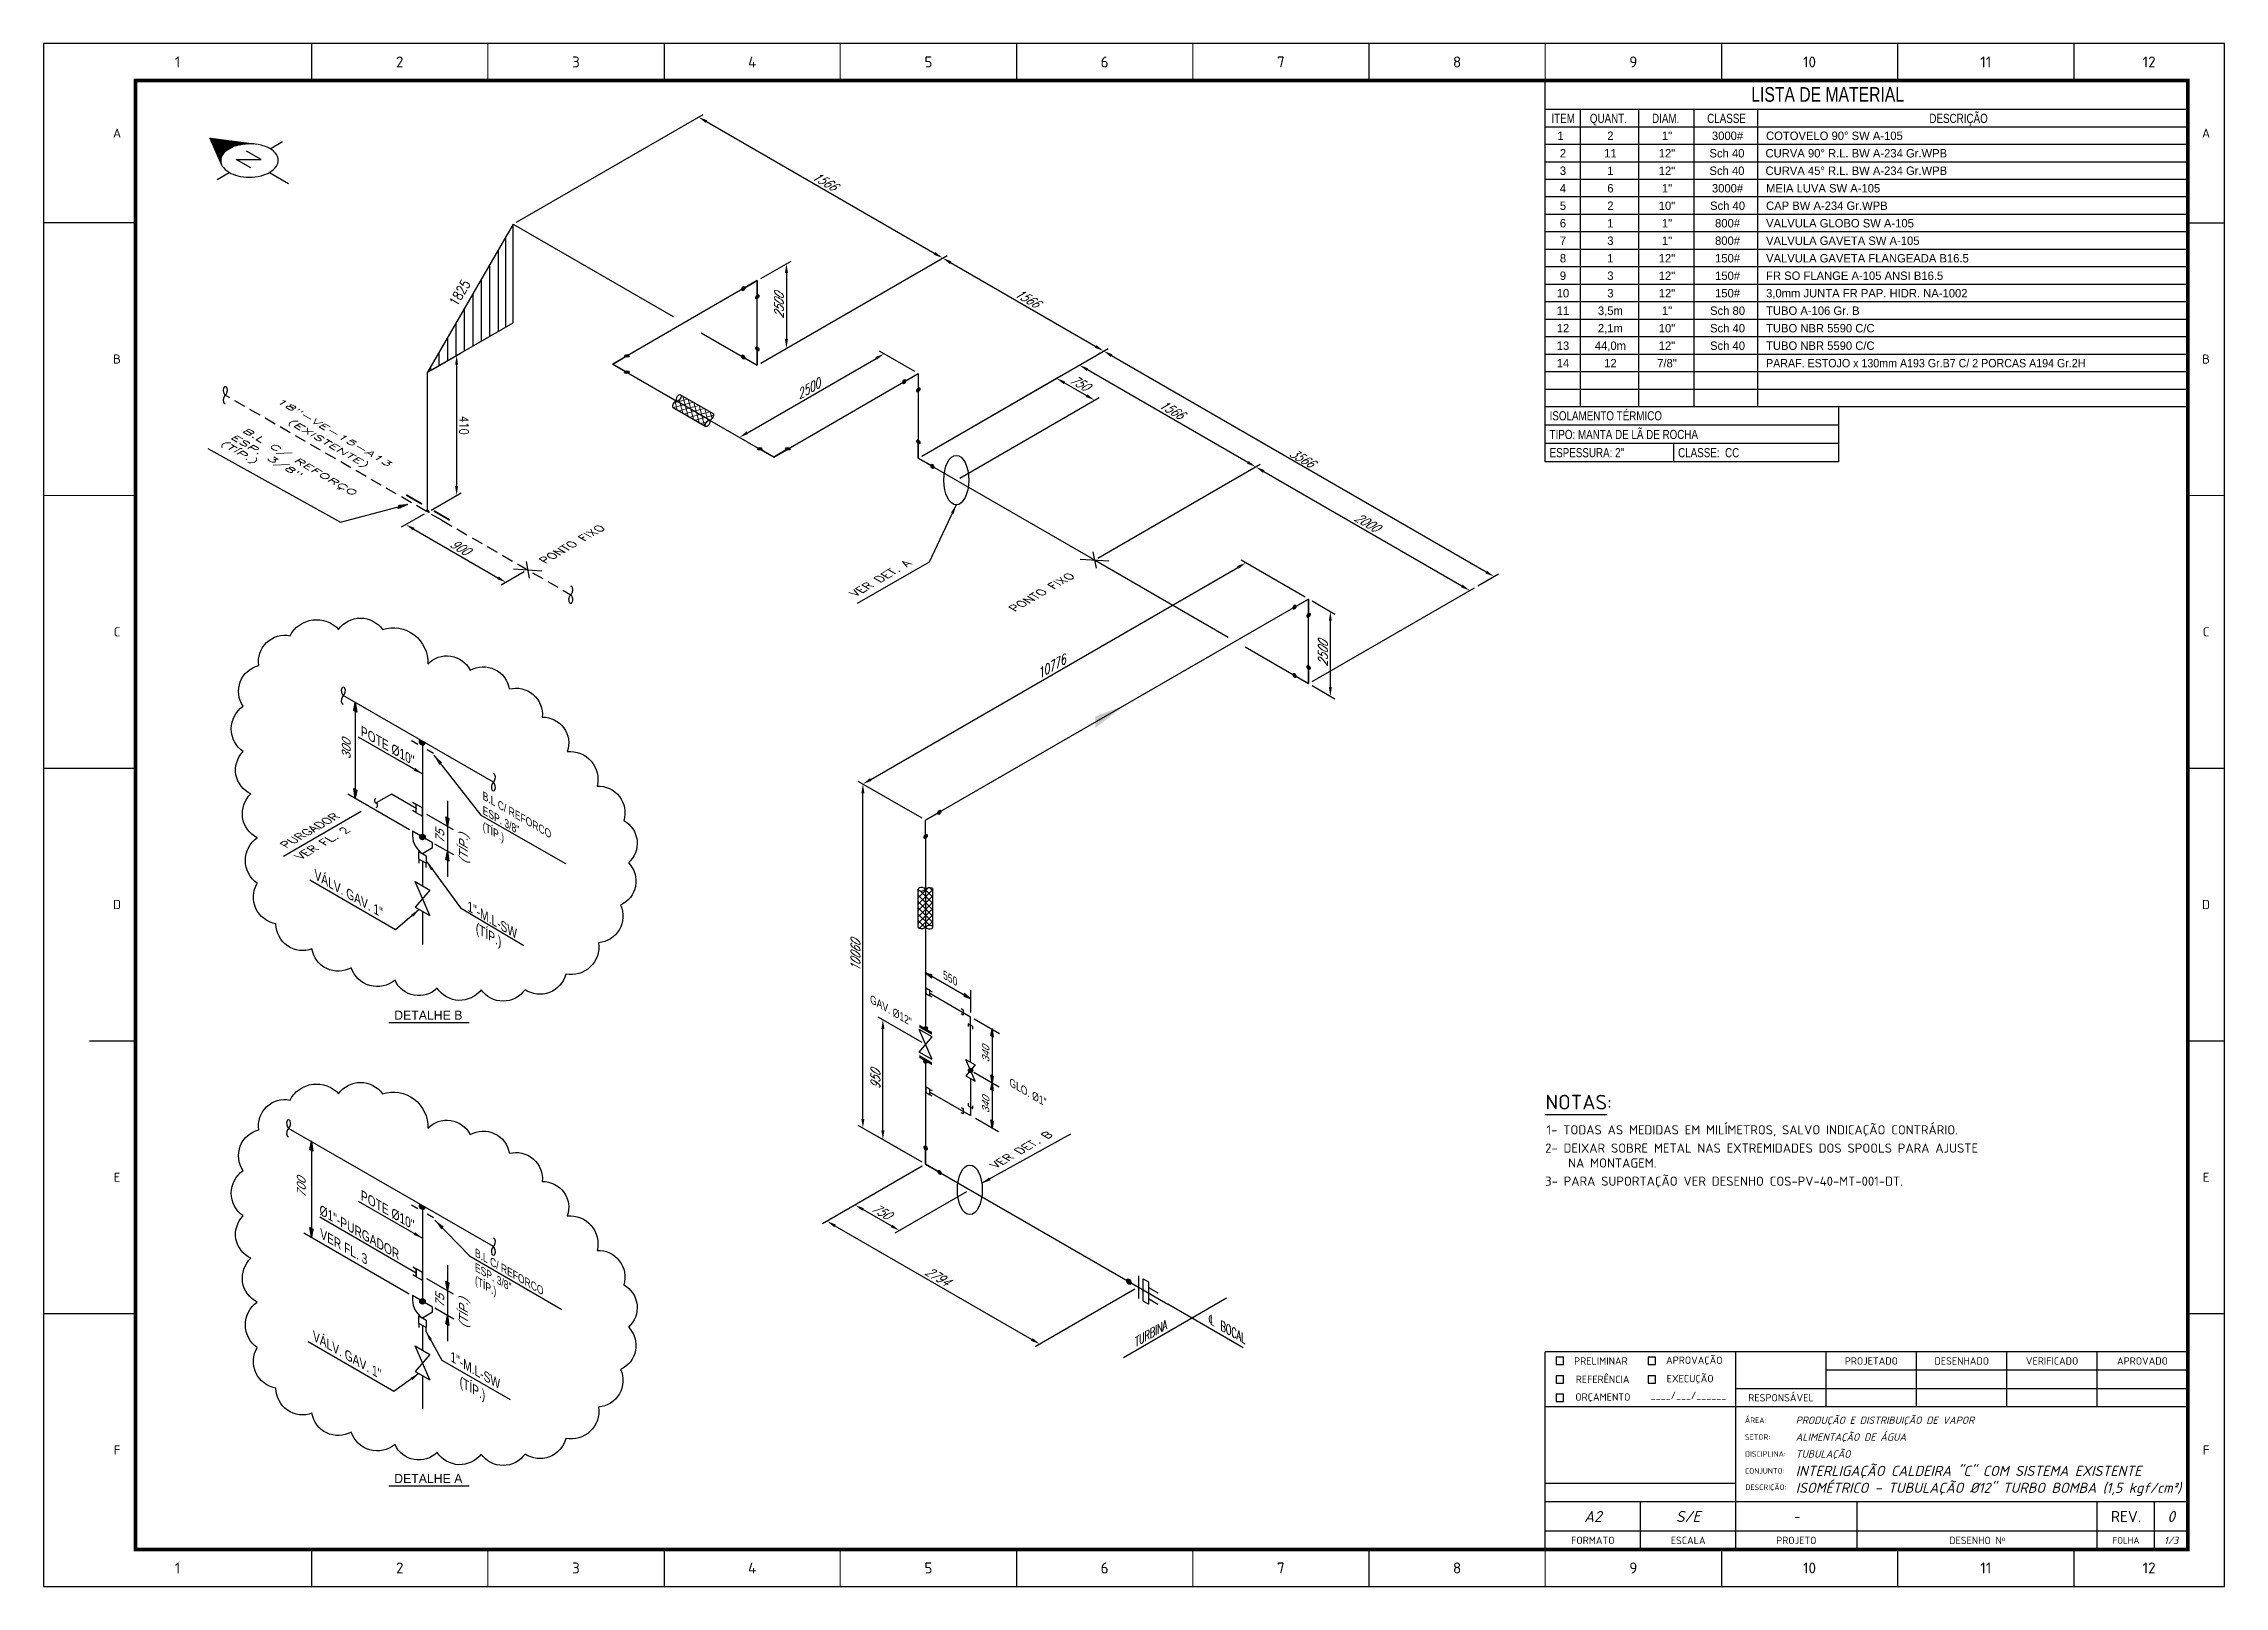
# Model space of a CAD drawing. Header units: millimetres. Extents: x 299193 to 299787, y 197323 to 197743.
import ezdxf
from ezdxf.enums import TextEntityAlignment as Align

# ---------------------------------------------------------------- set-up
doc = ezdxf.new("R2010")
doc.units = ezdxf.units.MM
doc.header["$LTSCALE"] = 25
for name, pattern in [('DASHDOTX2', [2, 1, -0.5, 0, -0.5]), ('HIDDEN', [9.525, 6.35, -3.175]), ('TRACEJADA', [19.05, 12.7, -6.35])]:
    doc.linetypes.add(name, pattern=pattern)
for name, color, linetype in [('Atributo', 7, 'Continuous'), ('BORDER', 4, 'Continuous'), ('EXIST', 3, 'HIDDEN'), ('FITG', 1, 'Continuous'), ('Formato', 7, 'Continuous'), ('SYMBOL', 7, 'Continuous'), ('TDIM02', 1, 'Continuous'), ('TEXT', 2, 'Continuous'), ('TFLANGES', 5, 'Continuous'), ('TITLE', 2, 'Continuous'), ('TLINHA_CENTRO', 1, 'DASHDOTX2'), ('TTUBULAÇÃO_EXISTENTE', 2, 'HIDDEN'), ('TTUBULAÇÃO_UNIFILAR', 5, 'Continuous'), ('TTX2', 2, 'Continuous')]:
    doc.layers.add(name, color=color, linetype=linetype)
for name, color, linetype, lineweight in [('DOBRA', 7, 'TRACEJADA', 20), ('MARGEM', 7, 'Continuous', 100), ('TCONEXÕES', 2, 'Continuous', 25), ('Texto', 7, 'Continuous', 25), ('Texto-Carimbo', 7, 'Continuous', 25), ('THATCH', 1, 'Continuous', 5)]:
    doc.layers.add(name, color=color, linetype=linetype, lineweight=lineweight)
doc.styles.add('0CL0', font='ROMANS.SHX', dxfattribs={"width": 0.8})
doc.styles.add('30CL30', font='ROMANS.SHX', dxfattribs={"width": 0.8, "oblique": 30})
doc.styles.add('330CL330', font='ROMANS.SHX', dxfattribs={"width": 0.8})
doc.styles.add('330CL90', font='ROMANS.SHX', dxfattribs={"width": 0.8})
doc.styles.add('Arial', font='isocpeur.ttf')
doc.styles.add('Atributo', font='isocpeui.ttf')
doc.styles.add('CPBOM', font='cptext')
doc.styles.add('ISOCPEUR', font='isocpeur.ttf')
doc.styles.add('ISOLH', font='cpfrac.shx')
doc.styles.add('ISORH', font='cpfrac.shx', dxfattribs={"oblique": 30})
doc.styles.add('ROMANS', font='isocpeur.ttf', dxfattribs={"width": 0.8})
doc.styles.get("Standard").update_dxf_attribs({"font": 'isocpeur.ttf', "height": 2.5})
doc.dimstyles.new('iso', dxfattribs={"dimtxt": 2, "dimasz": 2, "dimexe": 1, "dimexo": 0.75, "dimtad": 1, "dimdec": 0, "dimtxsty": '0CL0', "dimcen": 2, "dimclrd": 1, "dimclre": 1, "dimclrt": 2, "dimadec": 0, "dimazin": 0, "dimtfac": 1, "dimtdec": 0, "dimtmove": 0, "dimatfit": 1, "dimfxl": 1, "dimarcsym": 0})
doc.dimstyles.new('ISO-25', dxfattribs={"dimtxt": 2.5, "dimasz": 2.5, "dimexe": 1.25, "dimexo": 0.625, "dimtad": 1, "dimtxsty": 'Standard', "dimcen": 2.5, "dimadec": 0, "dimazin": 0, "dimtfac": 1, "dimtmove": 0, "dimatfit": 3, "dimfxl": 1, "dimarcsym": 0})

msp = doc.modelspace()

# ---------------------------------------------------------------- texts
at = {"layer": 'TDIM02', "width": 0.8}
for s, height, rotation, style, oblique, p in [('TURBINA', 2.304, 30, '30CL30', 30, (299493.65, 197391.88)), ('L', 2.3, 330, '330CL330', 330, (299511.5, 197395.39)), ('BOCAL', 2.304, 330, '330CL330', 330, (299517.11, 197392.15))]:
    msp.add_text(s, height=height, rotation=rotation, dxfattribs=dict(at, style=style, oblique=oblique)).set_placement(p, align=Align.MIDDLE_CENTER)
at = {"layer": 'TDIM02', "style": '330CL330', "oblique": 330, "width": 0.8}
msp.add_text('C ', height=1.536, rotation=330, dxfattribs=at).set_placement((299510.27, 197396.06), align=Align.MIDDLE_LEFT)
at = {"layer": 'TDIM02', "color": 2, "insert": (299305.89, 197675.45), "char_height": 2.7, "attachment_point": 5, "rotation": 59.21094, "line_spacing_factor": 0.3, "style": '30CL30'}
msp.add_mtext('{\\Q0;1825}', dxfattribs=at)
at = {"layer": 'TEXT', "color": 7, "style": 'CPBOM'}
for s, height, p in [('1', 2.29, (299605.73, 197717.04)), ('2', 2.29, (299619.32, 197717.04)), ('1"', 2.286, (299634.73, 197717.04)), ('3000#', 2.286, (299651.23, 197717.04)), ('2', 2.29, (299606.4, 197712.28)), ('11', 2.286, (299619.32, 197712.28)), ('12"', 2.286, (299634.73, 197712.28)), ('Sch 40', 2.286, (299651.07, 197712.28)), ('3', 2.29, (299606.4, 197707.52)), ('1', 2.29, (299619.32, 197707.52)), ('12"', 2.286, (299634.73, 197707.52)), ('Sch 40', 2.286, (299651.07, 197707.52)), ('4', 2.29, (299606.4, 197702.75)), ('6', 2.29, (299619.32, 197702.75)), ('1"', 2.286, (299634.73, 197702.75)), ('3000#', 2.286, (299651.23, 197702.75)), ('5', 2.29, (299606.4, 197697.99)), ('6', 2.29, (299606.4, 197693.23)), ('2', 2.29, (299619.32, 197697.99)), ('1', 2.29, (299619.32, 197693.23)), ('10"', 2.286, (299634.73, 197697.99)), ('1"', 2.286, (299634.73, 197693.23)), ('Sch 40', 2.286, (299651.23, 197697.99)), ('800#', 2.286, (299651.23, 197693.23)), ('7', 2.29, (299606.4, 197688.47)), ('3', 2.29, (299619.32, 197688.47)), ('1"', 2.286, (299634.73, 197688.47)), ('800#', 2.286, (299651.23, 197688.47)), ('8', 2.29, (299606.4, 197683.7)), ('1', 2.29, (299619.32, 197683.7)), ('12"', 2.286, (299634.73, 197683.7)), ('150#', 2.286, (299651.23, 197683.7)), ('9', 2.29, (299606.4, 197678.94)), ('3', 2.29, (299619.32, 197678.94)), ('12"', 2.286, (299634.73, 197678.94)), ('150#', 2.286, (299651.23, 197678.94)), ('10', 2.286, (299606.4, 197674.18)), ('11', 2.286, (299606.4, 197669.42)), ('3,5m', 2.286, (299619.32, 197669.42)), ('3', 2.29, (299619.32, 197674.18)), ('12"', 2.286, (299634.73, 197674.18)), ('1"', 2.286, (299634.73, 197669.42)), ('Sch 80', 2.286, (299651.23, 197669.42)), ('150#', 2.286, (299651.23, 197674.18)), ('12', 2.286, (299606.4, 197664.65)), ('2,1m', 2.286, (299619.32, 197664.65)), ('10"', 2.286, (299634.73, 197664.65)), ('Sch 40', 2.286, (299651.23, 197664.65)), ('13', 2.286, (299606.4, 197659.89)), ('44,0m', 2.286, (299619.32, 197659.89)), ('12"', 2.286, (299634.73, 197659.89)), ('Sch 40', 2.286, (299651.23, 197659.89)), ('14', 2.286, (299606.4, 197655.13)), ('12', 2.286, (299619.32, 197655.13)), ('7/8"', 2.286, (299634.73, 197655.13))]:
    msp.add_text(s, height=height, dxfattribs=at).set_placement(p, align=Align.CENTER)
for s, p in [('COTOVELO 90%%D SW A-105', (299661.72, 197717.04)), ('CURVA 90%%D R.L. BW A-234 Gr.WPB', (299661.57, 197712.28)), ('CURVA 45%%D R.L. BW A-234 Gr.WPB', (299661.57, 197707.52)), ('MEIA LUVA SW A-105', (299661.72, 197702.75)), ('VALVULA GLOBO SW A-105', (299661.72, 197693.23)), ('CAP BW A-234 Gr.WPB      ', (299661.72, 197697.99)), ('VALVULA GAVETA SW A-105', (299661.72, 197688.47)), ('VALVULA GAVETA FLANGEADA B16.5', (299661.72, 197683.7)), ('FR SO FLANGE A-105 ANSI B16.5', (299661.72, 197678.94)), ('TUBO A-106 Gr. B   ', (299661.72, 197669.42)), ('3,0mm JUNTA FR PAP. HIDR. NA-1002', (299661.72, 197674.18)), ('TUBO NBR 5590 C/C   ', (299661.72, 197664.65)), ('TUBO NBR 5590 C/C   ', (299661.72, 197659.89))]:
    msp.add_text(s, height=2.286, dxfattribs=at).set_placement(p)
at = {"layer": 'TEXT', "color": 7, "style": 'CPBOM', "width": 0.95}
msp.add_text('PARAF. ESTOJO x 130mm A193 Gr.B7 C/ 2 PORCAS A194 Gr.2H', height=2.286, dxfattribs=at).set_placement((299661.72, 197655.13))
at = {"layer": 'TEXT'}
for s, height, rotation, style, oblique, p in [('300', 2.4, 90, 'ISORH', 30, (299274.99, 197551.08)), ('75', 2.4, 90, 'ISORH', 30, (299300.5, 197527.28)), ('(TÍP.)', 2.4, 90, 'ISORH', 30, (299306.93, 197523.97)), ('550', 2, 330, 'ISOLH', 330, (299440, 197488.54)), ('340', 2, 90, 'ISORH', 30, (299449.17, 197468.09)), ('340', 2, 90, 'ISORH', 30, (299449.17, 197454.28)), ('700', 2.4, 90, 'ISORH', 30, (299262.74, 197431.75)), ('75', 2.4, 90, 'ISORH', 30, (299300.5, 197400.87)), ('(TÍP.)', 2.4, 90, 'ISORH', 30, (299306.93, 197397.56))]:
    msp.add_text(s, height=height, rotation=rotation, dxfattribs=dict(at, style=style, oblique=oblique)).set_placement(p, align=Align.MIDDLE)
at = {"layer": 'TEXT', "style": 'ISOLH', "oblique": 330}
for s, height, p in [('POTE %%C10"', 2.4, (299278.98, 197554.94)), ('B.L C/ REFORCO', 2, (299312.15, 197537.55)), ('ESP. 3/8"', 2, (299312.15, 197533.58)), ('(TÍP.)', 2, (299312.15, 197529.21)), ('VÁLV. GAV. 1"', 2.4, (299266.34, 197515.86)), ('1"-M.L-SW', 2.4, (299307.99, 197507.26)), ('(TÍP.)', 2.4, (299310.27, 197501.31)), ('GAV. %%C12"', 2, (299417.67, 197482.19)), ('GLO. %%C1"', 2, (299455.65, 197459.52)), ('POTE %%C10"', 2.4, (299278.98, 197428.53)), ('%%C1"-PURGADOR', 2.4, (299267.74, 197424.56)), ('VER FL. 3', 2.4, (299267.91, 197418.11)), ('B.L C/ REFORCO', 2, (299310.05, 197413.15)), ('ESP. 3/8"', 2, (299310.05, 197409.18)), ('(TÍP.)', 2, (299310.05, 197405.62)), ('VÁLV. GAV. 1"', 2.4, (299265.93, 197390.24)), ('1"-M.L-SW', 2.4, (299303.38, 197384.62)), ('(TÍP.)', 2.4, (299305.88, 197377.81))]:
    msp.add_text(s, height=height, rotation=330, dxfattribs=at).set_placement(p)
at = {"layer": 'Texto', "color": 7, "style": 'ISOCPEUR'}
for s, height, p in [('NOTAS:', 4, (299601.63, 197453.09)), ('1- TODAS AS MEDIDAS EM MILÍMETROS, SALVO INDICAÇÃO CONTRÁRIO. ', 2.5, (299601.92, 197446.31)), ('2- DEIXAR SOBRE METAL NAS EXTREMIDADES DOS SPOOLS PARA AJUSTE', 2.5, (299601.55, 197441.33)), ('NA MONTAGEM.', 2.5, (299607.82, 197437.28)), ('3- PARA SUPORTAÇÃO VER DESENHO COS-PV-40-MT-001-DT.', 2.5, (299601.55, 197432.33))]:
    msp.add_text(s, height=height, dxfattribs=at).set_placement(p)
at = {"layer": 'TITLE', "color": 7, "style": 'CPBOM', "width": 0.8}
for s, height, p in [('LISTA DE MATERIAL', 4, (299678.5, 197727.44)), ('DESCRIÇÃO', 2.5, (299714.15, 197721.67)), ('ITEM', 2.5, (299606.45, 197721.67)), ('QUANT.', 2.5, (299618.78, 197721.67)), ('DIAM.', 2.5, (299634.39, 197721.67)), ('CLASSE', 2.5, (299650.95, 197721.67))]:
    msp.add_text(s, height=height, dxfattribs=at).set_placement(p, align=Align.CENTER)
for s, p in [('ISOLAMENTO TÉRMICO', (299602.76, 197640.7)), ('TIPO: MANTA DE LÃ DE ROCHA', (299602.76, 197635.62)), ('ESPESSURA: 2"', (299602.76, 197630.66)), ('CLASSE:  CC', (299637.76, 197630.66))]:
    msp.add_text(s, height=2.5, dxfattribs=at).set_placement(p)
at = {"layer": 'TITLE', "style": 'CPBOM'}
for s, p in [('DETALHE B', (299297.34, 197477.52)), ('DETALHE A', (299297.34, 197351.38))]:
    msp.add_text(s, height=2.5, dxfattribs=at).set_placement(p, align=Align.CENTER)
at = {"layer": 'TTX2', "style": '330CL330'}
for s, height, rotation, oblique, width, p in [('18"-VE-15-A13', 1.536, 330, 30, 2, (299256.15, 197646.41)), ('ESP. 3/8"', 1.536, 330, 30, 2, (299243.7, 197636.56)), ('B.L C/ REFORÇO', 1.536, 330, 30, 2, (299246.87, 197638.39)), ('(EXISTENTE)', 1.536, 330, 30, 2, (299259.17, 197640.78)), ('(TÍP.)', 1.536, 330, 30, 2, (299240.84, 197634.91)), ('PONTO FIXO', 2, 30, 330, 1.2, (299328.68, 197602.48)), ('VER DET. A', 2, 30, 330, 1.2, (299413.26, 197593.51)), ('PONTO FIXO', 2, 30, 330, 1.2, (299456.59, 197589.41)), ('PURGADOR', 2, 30, 330, 1.2, (299258.14, 197525.05)), ('VER FL. 2', 2, 30, 330, 1.2, (299262.11, 197521.89)), ('VER DET. B', 2, 30, 330, 1.2, (299451.48, 197437.86))]:
    msp.add_text(s, height=height, rotation=rotation, dxfattribs=dict(at, oblique=oblique, width=width)).set_placement(p, align=Align.MIDDLE_LEFT)

# ---------------------------------------------------------------- blocks, each defined once
blk = doc.blocks.new('BD02004')
h = blk.add_hatch(color=256)
edge = h.paths.add_edge_path()
edge.add_ellipse((-5, 2.89), major_axis=(0.398, -0.689), ratio=0.57735, start_angle=0, end_angle=360)
h = blk.add_hatch(color=256)
edge = h.paths.add_edge_path()
edge.add_ellipse((0, 5.77), major_axis=(0.398, -0.689), ratio=0.57735, start_angle=0, end_angle=360)
for p, q in [((0, 0), (-5, 2.89)), ((0, 5.77), (0, 0))]:
    blk.add_line(p, q)
for centre in [(-5, 2.89), (0, 5.77)]:
    blk.add_ellipse(centre, major_axis=(0.398, -0.689), ratio=0.57735)
blk = doc.blocks.new('*D8')
at = {"layer": 'Defpoints', "color": 0, "transparency": 16777216}
for p in [(299297.16, 197615.74), (299318.48, 197596.59), (299324.4, 197600.01)]:
    blk.add_point(p, dxfattribs=at)
at = {"layer": 'TDIM02', "color": 1, "lineweight": -2, "transparency": 16777216}
for p, q in [((299296.22, 197615.2), (299289.99, 197611.6)), ((299293.4, 197611.07), (299316.32, 197597.84)), ((299323.47, 197599.46), (299317.23, 197595.87))]:
    blk.add_line(p, q, dxfattribs=at)
at = {"layer": 'TDIM02', "color": 1, "transparency": 16777216}
for points in [[(299293.61, 197611.43), (299293.19, 197610.71), (299291.24, 197612.32)], [(299316.53, 197598.2), (299316.11, 197597.48), (299318.48, 197596.59)]]:
    blk.add_solid(points, dxfattribs=at)
at = {"layer": 'TDIM02', "color": 2, "transparency": 16777216, "insert": (299305.87, 197606.21), "char_height": 2.5, "attachment_point": 5, "rotation": 330, "style": '30CL30'}
blk.add_mtext('900', dxfattribs=at)
blk = doc.blocks.new('*D9')
at = {"layer": 'Defpoints', "color": 0, "transparency": 16777216}
for p in [(299320.44, 197694.13), (299437.45, 197684.89), (299386.95, 197655.73)]:
    blk.add_point(p, dxfattribs=at)
at = {"layer": 'TDIM02', "color": 1, "lineweight": -2, "transparency": 16777216}
for p, q in [((299321.37, 197694.67), (299372.19, 197724.01)), ((299373.11, 197722.04), (299435.29, 197686.14)), ((299387.88, 197656.27), (299438.7, 197685.61))]:
    blk.add_line(p, q, dxfattribs=at)
at = {"layer": 'TDIM02', "color": 1, "transparency": 16777216}
for points in [[(299373.31, 197722.4), (299372.9, 197721.68), (299370.94, 197723.29)], [(299435.5, 197686.5), (299435.08, 197685.78), (299437.45, 197684.89)]]:
    blk.add_solid(points, dxfattribs=at)
at = {"layer": 'TDIM02', "color": 2, "transparency": 16777216, "insert": (299405.21, 197705.85), "char_height": 2.5, "attachment_point": 5, "rotation": 330, "style": '30CL30'}
blk.add_mtext('1566', dxfattribs=at)
blk = doc.blocks.new('*D10')
at = {"layer": 'Defpoints', "color": 0, "transparency": 16777216}
for p in [(299481.3, 197659.57), (299386.95, 197655.73), (299430.8, 197630.41)]:
    blk.add_point(p, dxfattribs=at)
at = {"layer": 'TDIM02', "color": 1, "lineweight": -2, "transparency": 16777216}
for p, q in [((299387.88, 197656.27), (299438.7, 197685.61)), ((299439.62, 197683.64), (299479.14, 197660.82)), ((299431.73, 197630.95), (299482.55, 197660.29))]:
    blk.add_line(p, q, dxfattribs=at)
at = {"layer": 'TDIM02', "color": 1, "transparency": 16777216}
for points in [[(299439.83, 197684), (299439.41, 197683.28), (299437.45, 197684.89)], [(299479.35, 197661.18), (299478.93, 197660.46), (299481.3, 197659.57)]]:
    blk.add_solid(points, dxfattribs=at)
at = {"layer": 'TDIM02', "color": 2, "transparency": 16777216, "insert": (299460.39, 197673.99), "char_height": 2.5, "attachment_point": 5, "rotation": 330, "style": '30CL30'}
blk.add_mtext('1566', dxfattribs=at)
blk = doc.blocks.new('*D11')
at = {"layer": 'Defpoints', "color": 0, "transparency": 16777216}
for p in [(299430.8, 197630.41), (299522.71, 197628.04), (299478.81, 197602.69)]:
    blk.add_point(p, dxfattribs=at)
at = {"layer": 'TDIM02', "color": 1, "lineweight": -2, "transparency": 16777216}
for p, q in [((299431.73, 197630.95), (299475.95, 197656.48)), ((299476.86, 197654.51), (299520.55, 197629.29)), ((299479.75, 197603.23), (299523.96, 197628.76))]:
    blk.add_line(p, q, dxfattribs=at)
at = {"layer": 'TDIM02', "color": 1, "transparency": 16777216}
for points in [[(299477.07, 197654.87), (299476.66, 197654.15), (299474.7, 197655.76)], [(299520.76, 197629.65), (299520.34, 197628.93), (299522.71, 197628.04)]]:
    blk.add_solid(points, dxfattribs=at)
at = {"layer": 'TDIM02', "color": 2, "transparency": 16777216, "insert": (299499.72, 197643.66), "char_height": 2.5, "attachment_point": 5, "rotation": 330, "style": '30CL30'}
blk.add_mtext('1566', dxfattribs=at)
blk = doc.blocks.new('*D12')
at = {"layer": 'Defpoints', "color": 0, "transparency": 16777216}
for p in [(299520.04, 197601.93), (299537.11, 197592.07), (299432.79, 197531.84)]:
    blk.add_point(p, dxfattribs=at)
at = {"layer": 'TDIM02', "color": 1, "lineweight": -2, "transparency": 16777216}
for p, q in [((299417.88, 197542.95), (299517.87, 197600.68)), ((299536.17, 197592.61), (299518.79, 197602.65)), ((299431.85, 197532.38), (299414.46, 197542.42))]:
    blk.add_line(p, q, dxfattribs=at)
at = {"layer": 'TDIM02', "color": 1, "transparency": 16777216}
for points in [[(299517.66, 197601.04), (299518.08, 197600.32), (299520.04, 197601.93)], [(299417.67, 197543.31), (299418.09, 197542.59), (299415.71, 197541.7)]]:
    blk.add_solid(points, dxfattribs=at)
at = {"layer": 'TDIM02', "color": 2, "transparency": 16777216, "insert": (299466.86, 197573.57), "char_height": 2.5, "attachment_point": 5, "rotation": 30, "style": '30CL30'}
blk.add_mtext('10776', dxfattribs=at)
blk = doc.blocks.new('*D13')
at = {"layer": 'Defpoints', "color": 0, "transparency": 16777216}
for p in [(299415.71, 197541.7), (299432.79, 197531.84), (299432.79, 197438.18)]:
    blk.add_point(p, dxfattribs=at)
at = {"layer": 'TDIM02', "color": 1, "lineweight": -2, "transparency": 16777216}
for p, q in [((299431.85, 197532.38), (299414.46, 197542.42)), ((299415.71, 197450.54), (299415.71, 197539.2)), ((299431.85, 197438.72), (299414.46, 197448.76))]:
    blk.add_line(p, q, dxfattribs=at)
at = {"layer": 'TDIM02', "color": 1, "transparency": 16777216}
for points in [[(299415.3, 197539.2), (299416.13, 197539.2), (299415.71, 197541.7)], [(299415.3, 197450.54), (299416.13, 197450.54), (299415.71, 197448.04)]]:
    blk.add_solid(points, dxfattribs=at)
at = {"layer": 'TDIM02', "color": 2, "transparency": 16777216, "insert": (299413.68, 197494.87), "char_height": 2.5, "attachment_point": 5, "rotation": 90, "style": '30CL30'}
blk.add_mtext('10060', dxfattribs=at)
blk = doc.blocks.new('*D14')
at = {"layer": 'Defpoints', "color": 0, "transparency": 16777216}
for p in [(299432.79, 197438.18), (299490.75, 197404.72), (299463.91, 197389.22)]:
    blk.add_point(p, dxfattribs=at)
at = {"layer": 'TDIM02', "color": 1, "lineweight": -2, "transparency": 16777216}
for p, q in [((299431.85, 197437.64), (299404.69, 197421.96)), ((299408.11, 197421.43), (299461.74, 197390.47)), ((299489.82, 197404.18), (299462.66, 197388.5))]:
    blk.add_line(p, q, dxfattribs=at)
at = {"layer": 'TDIM02', "color": 1, "transparency": 16777216}
for points in [[(299408.32, 197421.79), (299407.9, 197421.07), (299405.94, 197422.68)], [(299461.95, 197390.83), (299461.53, 197390.11), (299463.91, 197389.22)]]:
    blk.add_solid(points, dxfattribs=at)
at = {"layer": 'TDIM02', "color": 2, "transparency": 16777216, "insert": (299435.94, 197407.71), "char_height": 2.5, "attachment_point": 5, "rotation": 330, "style": '30CL30'}
blk.add_mtext('2794', dxfattribs=at)
blk = doc.blocks.new('*D15')
at = {"layer": 'Defpoints', "color": 0, "transparency": 16777216}
for p in [(299386.95, 197678.77), (299394.89, 197660.32), (299386.95, 197655.73)]:
    blk.add_point(p, dxfattribs=at)
at = {"layer": 'TDIM02', "color": 1, "lineweight": -2, "transparency": 16777216}
for p, q in [((299387.88, 197679.31), (299396.14, 197684.08)), ((299394.89, 197680.86), (299394.89, 197662.82)), ((299387.88, 197656.27), (299396.14, 197661.04))]:
    blk.add_line(p, q, dxfattribs=at)
at = {"layer": 'TDIM02', "color": 1, "transparency": 16777216}
for points in [[(299394.47, 197680.86), (299395.31, 197680.86), (299394.89, 197683.36)], [(299394.47, 197662.82), (299395.31, 197662.82), (299394.89, 197660.32)]]:
    blk.add_solid(points, dxfattribs=at)
at = {"layer": 'TDIM02', "color": 2, "transparency": 16777216, "insert": (299392.86, 197671.84), "char_height": 2.5, "attachment_point": 5, "rotation": 90, "style": '30CL30'}
blk.add_mtext('2500', dxfattribs=at)
blk = doc.blocks.new('*D16')
at = {"layer": 'Defpoints', "color": 0, "transparency": 16777216}
for p in [(299421.48, 197658.83), (299430.8, 197653.45), (299382.1, 197636.09)]:
    blk.add_point(p, dxfattribs=at)
at = {"layer": 'TDIM02', "color": 1, "lineweight": -2, "transparency": 16777216}
for p, q in [((299429.86, 197653.99), (299420.23, 197659.55)), ((299384.27, 197637.34), (299419.32, 197657.58)), ((299383.04, 197635.55), (299383.35, 197635.37))]:
    blk.add_line(p, q, dxfattribs=at)
at = {"layer": 'TDIM02', "color": 1, "transparency": 16777216}
for points in [[(299419.11, 197657.94), (299419.53, 197657.22), (299421.48, 197658.83)], [(299384.06, 197637.7), (299384.48, 197636.98), (299382.1, 197636.09)]]:
    blk.add_solid(points, dxfattribs=at)
at = {"layer": 'TDIM02', "color": 2, "transparency": 16777216, "insert": (299400.78, 197649.22), "char_height": 2.5, "attachment_point": 5, "rotation": 30, "style": '30CL30'}
blk.add_mtext('2500', dxfattribs=at)
blk = doc.blocks.new('ISOLANTE')
at = {"layer": 'THATCH'}
h = blk.add_hatch(dxfattribs=at)
h.set_pattern_fill('ANSI37', color=256, scale=0.5, angle=30, style=0)
h.set_pattern_definition([(75, (1364.761, 807.0926), (-1.5334072, 0.4108752), []), (165, (1364.761, 807.0926), (-0.4108752, -1.5334072), [])])
h.paths.add_polyline_path([(-12.64, -4.3, -0.354322), (-11.62, -6.71), (0, 0, 0.305615), (-0.72, 2.21, 0.305615), (-1.3, 2.25)])
h.paths.add_polyline_path([(-11.62, -6.71, 0.305615), (-10.9, -8.92, 0.305615), (-10.32, -8.96), (1.03, -2.41, -0.354322), (0, 0)])
at = {"layer": 'TCONEXÕES'}
for p, q in [((-12.92, -4.46), (-1.3, 2.25)), ((-10.32, -8.96), (1.3, -2.25))]:
    blk.add_line(p, q, dxfattribs=at)
for points in [[(0, 0, 0.305615), (-0.72, 2.21, 0.305615), (-1.3, 2.25, 0.305615)], [(0, 0, -0.305615), (1.55, -1.73, -0.6742), (0.72, -2.21, -0.305615), (0, 0, -0.305615)], [(-11.62, -6.71, -0.305615), (-13.17, -4.98, -0.6742), (-12.34, -4.5, -0.305615), (-11.62, -6.71, -0.305615)], [(-11.62, -6.71, 0.305615), (-10.9, -8.92, 0.305615), (-10.32, -8.96, 0.305615)]]:
    blk.add_lwpolyline(points, format="xyb", dxfattribs=at)
at = {"layer": 'TLINHA_CENTRO', "ltscale": 3}
blk.add_line((0, 0), (-11.62, -6.71), dxfattribs=at)
blk = doc.blocks.new('*D17')
at = {"layer": 'Defpoints', "color": 0, "transparency": 16777216}
for p in [(299478.81, 197602.69), (299581.01, 197594.38), (299537.11, 197569.03)]:
    blk.add_point(p, dxfattribs=at)
at = {"layer": 'TDIM02', "color": 1, "lineweight": -2, "transparency": 16777216}
for p, q in [((299479.75, 197603.23), (299523.96, 197628.76)), ((299524.88, 197626.79), (299578.85, 197595.63)), ((299538.05, 197569.57), (299582.26, 197595.1))]:
    blk.add_line(p, q, dxfattribs=at)
at = {"layer": 'TDIM02', "color": 1, "transparency": 16777216}
for points in [[(299525.09, 197627.15), (299524.67, 197626.43), (299522.71, 197628.04)], [(299579.06, 197595.99), (299578.64, 197595.27), (299581.01, 197594.38)]]:
    blk.add_solid(points, dxfattribs=at)
at = {"layer": 'TDIM02', "color": 2, "transparency": 16777216, "insert": (299552.88, 197612.97), "char_height": 2.5, "attachment_point": 5, "rotation": 330, "style": '30CL30'}
blk.add_mtext('2000', dxfattribs=at)
blk = doc.blocks.new('BD02001')
h = blk.add_hatch(color=256)
edge = h.paths.add_edge_path()
edge.add_ellipse((0, -5.77), major_axis=(0.398, -0.689), ratio=0.57735, start_angle=0, end_angle=360)
h = blk.add_hatch(color=256)
edge = h.paths.add_edge_path()
edge.add_ellipse((5, -2.89), major_axis=(0.398, -0.689), ratio=0.57735, start_angle=0, end_angle=360)
for p, q in [((0, 0), (5, -2.89)), ((0, -5.77), (0, 0))]:
    blk.add_line(p, q)
for centre in [(0, -5.77), (5, -2.89)]:
    blk.add_ellipse(centre, major_axis=(0.398, -0.689), ratio=0.57735)
blk = doc.blocks.new('BD02003')
h = blk.add_hatch(color=256)
edge = h.paths.add_edge_path()
edge.add_ellipse((0, 5.77), major_axis=(0.398, -0.689), ratio=0.57735, start_angle=0, end_angle=360)
h = blk.add_hatch(color=256)
edge = h.paths.add_edge_path()
edge.add_ellipse((5, -2.89), major_axis=(0.398, -0.689), ratio=0.57735, start_angle=0, end_angle=360)
for p, q in [((0, 0), (0, 5.77)), ((5, -2.89), (0, 0))]:
    blk.add_line(p, q)
for centre in [(0, 5.77), (5, -2.89)]:
    blk.add_ellipse(centre, major_axis=(0.398, -0.689), ratio=0.57735)
blk = doc.blocks.new('BD02002')
h = blk.add_hatch(color=256)
edge = h.paths.add_edge_path()
edge.add_ellipse((-5, 2.89), major_axis=(0.398, -0.689), ratio=0.57735, start_angle=0, end_angle=360)
h = blk.add_hatch(color=256)
edge = h.paths.add_edge_path()
edge.add_ellipse((0, -5.63), major_axis=(0.398, -0.689), ratio=0.57735, start_angle=0, end_angle=360)
for p, q in [((-5, 2.89), (0, 0)), ((0, 0), (0, -5.63))]:
    blk.add_line(p, q)
for centre in [(-5, 2.89), (0, -5.63)]:
    blk.add_ellipse(centre, major_axis=(0.398, -0.689), ratio=0.57735)
blk = doc.blocks.new('BD17001')
at = {"layer": 'TFLANGES'}
h = blk.add_hatch(color=256, dxfattribs=at)
edge = h.paths.add_edge_path()
edge.add_ellipse((0, 2.43), major_axis=(-0.338, -0.586), ratio=0.57735, start_angle=0, end_angle=360)
at = {"layer": 'TCONEXÕES'}
for p, q in [((-1.08, -3.21), (-1.08, -5.63)), ((1.08, -1.96), (1.08, -4.38))]:
    blk.add_line(p, q, dxfattribs=at)
blk.add_lwpolyline([(2.17, 0), (2.17, -1.34), (-2.17, -3.84), (-2.17, -2.5)], close=True, dxfattribs=at)
at = {"layer": 'TFLANGES'}
blk.add_line((2.17, 1.25), (-2.17, -1.25), dxfattribs=at)
blk.add_ellipse((0, 2.43), major_axis=(-0.338, -0.586), ratio=0.57735, dxfattribs=at)
at = {"layer": 'TLINHA_CENTRO', "ltscale": 2}
for q in [(0, -7.5), (0, -1.25)]:
    blk.add_line((0, 0), q, dxfattribs=at)
blk = doc.blocks.new('isw')
for p, q in [((0.029, 0.003), (-0.029, 0.003)), ((-0.028, 0.007), (0.029, 0.007)), ((0.028, 0.01), (-0.027, 0.01)), ((-0.026, 0.014), (0.027, 0.014)), ((0.024, 0.017), (-0.024, 0.017)), ((-0.021, 0.021), (0.021, 0.021)), ((0.017, 0.024), (-0.016, 0.024)), ((-0.01, 0.028), (0.011, 0.028)), ((-0.03, 0), (0.03, 0)), ((0.029, -0.003), (-0.029, -0.003)), ((-0.028, -0.007), (0.029, -0.007)), ((0.028, -0.01), (-0.027, -0.01)), ((-0.026, -0.014), (0.027, -0.014)), ((0.024, -0.017), (-0.024, -0.017)), ((-0.021, -0.021), (0.021, -0.021)), ((0.017, -0.024), (-0.016, -0.024)), ((-0.01, -0.028), (0.011, -0.028))]:
    blk.add_line(p, q)
blk.add_circle((0, 0), 0.03)
blk = doc.blocks.new('A2')
at = {"layer": 'DOBRA', "ltscale": 0.15}
for p, q in [((121, 410), (121, 420)), ((217, 410), (217, 420)), ((313, 410), (313, 420)), ((409, 410), (409, 420)), ((594, 297), (584, 297)), ((121, 0), (121, 10)), ((217, 0), (217, 10)), ((313, 0), (313, 10)), ((409, 0), (409, 10))]:
    blk.add_line(p, q, dxfattribs=at)
at = {"layer": 'DOBRA', "ltscale": 0.2}
blk.add_line((25, 297), (0, 297), dxfattribs=at)
at = {"layer": 'Formato'}
for p, q in [((73, 420), (73, 410)), ((169, 420), (169, 410)), ((265, 420), (265, 410)), ((361, 420), (361, 410)), ((457, 420), (457, 410)), ((505, 420), (505, 410)), ((553, 420), (553, 410)), ((25, 371.25), (0, 371.25)), ((584, 371.25), (594, 371.25)), ((0, 222.75), (25, 222.75)), ((584, 222.75), (594, 222.75)), ((12.5, 148.5), (25, 148.5)), ((584, 148.5), (594, 148.5)), ((0, 74.25), (25, 74.25)), ((584, 74.25), (594, 74.25)), ((73, 10), (73, 0)), ((169, 10), (169, 0)), ((265, 10), (265, 0)), ((361, 10), (361, 0)), ((457, 10), (457, 0)), ((505, 10), (505, 0)), ((553, 10), (553, 0))]:
    blk.add_line(p, q, dxfattribs=at)
blk.add_lwpolyline([(594, 420), (0, 420), (0, 0), (594, 0)], close=True, dxfattribs=at)
at = {"layer": 'MARGEM', "const_width": 1}
blk.add_lwpolyline([(584, 410), (25, 410), (25, 10), (584, 10)], close=True, dxfattribs=at)
at = {"layer": 'Formato', "style": 'ROMANS'}
for s, height, p in [('1', 3, (36.5, 415)), ('2', 3, (97, 415)), ('3', 3, (145, 415)), ('4', 3, (193, 415)), ('5', 3, (241, 415)), ('6', 3, (289, 415)), ('7', 3, (337, 415)), ('8', 3, (385, 415)), ('9', 3, (433, 415)), ('10', 3, (481, 415)), ('11', 3, (529, 415)), ('12', 3, (573.5, 415)), ('A', 2.5, (20, 395.625)), ('A', 2.5, (589, 395.625)), ('B', 2.5, (20, 334.125)), ('B', 2.5, (589, 334.125)), ('C', 2.5, (20, 259.875)), ('C', 2.5, (589, 259.875)), ('D', 2.5, (20, 185.625)), ('D', 2.5, (589, 185.625)), ('E', 2.5, (20, 111.375)), ('E', 2.5, (589, 111.375)), ('F', 2.5, (20, 37.125)), ('F', 2.5, (589, 37.125)), ('1', 3, (36.5, 5)), ('2', 3, (97, 5)), ('3', 3, (145, 5)), ('4', 3, (193, 5)), ('5', 3, (241, 5)), ('6', 3, (289, 5)), ('7', 3, (337, 5)), ('8', 3, (385, 5)), ('9', 3, (433, 5)), ('10', 3, (481, 5)), ('11', 3, (529, 5)), ('12', 3, (573.5, 5))]:
    blk.add_text(s, height=height, dxfattribs=at).set_placement(p, align=Align.MIDDLE)
blk = doc.blocks.new('Legenda Raízen')
at = {"layer": 'Atributo'}
for points in [[(-170.04, 52.36), (-172.04, 52.36), (-172.04, 50.36), (-170.04, 50.36)], [(-144.96, 52.36), (-146.96, 52.36), (-146.96, 50.36), (-144.96, 50.36)], [(-170.04, 47.35), (-172.04, 47.35), (-172.04, 45.35), (-170.04, 45.35)], [(-170.04, 42.34), (-172.04, 42.34), (-172.04, 40.34), (-170.04, 40.34)], [(-144.96, 47.35), (-146.96, 47.35), (-146.96, 45.35), (-144.96, 45.35)]]:
    blk.add_lwpolyline(points, close=True, dxfattribs=at)
at = {"layer": 'Formato'}
for p, q in [((-175, 0), (-175, 53.87)), ((0, 53.87), (-175, 53.87)), ((-123.09, 0), (-123.09, 53.87)), ((-98.47, 38.83), (-98.47, 53.87)), ((-73.85, 38.83), (-73.85, 53.87)), ((-49.23, 38.83), (-49.23, 53.87)), ((-24.62, 38.83), (-24.62, 53.87)), ((0, 0), (0, 53.87)), ((0, 48.85), (-98.47, 48.85)), ((-123.09, 43.84), (0, 43.84)), ((0, 38.83), (-175, 38.83)), ((-123.09, 17.99), (-175, 17.99)), ((0, 13.03), (-175, 13.03)), ((-149.04, 0), (-149.04, 13.03)), ((-149.04, 0), (-149.04, 13.03)), ((-90.11, 13.03), (-90.11, 0)), ((-24.62, 0), (-24.62, 13.03)), ((-9, 0), (-9, 13.03)), ((0, 5.01), (-175, 5.01)), ((-175, 0), (0, 0))]:
    blk.add_line(p, q, dxfattribs=at)
at = {"layer": 'Atributo', "style": 'Atributo'}
for tag, height, p in [('DIA', 2, (-143.79, 42.43)), ('MÊS', 2, (-137.36, 42.43)), ('ANO', 2, (-129.79, 42.43)), ('PROJETADO', 2, (-86.16, 46.35)), ('DATA', 2, (-86.16, 41.34)), ('DESENHADO', 2, (-61.54, 46.35)), ('DATA', 2, (-61.54, 41.34)), ('REVISADO', 2, (-36.93, 46.35)), ('DATA', 2, (-36.93, 41.34)), ('APROVADO', 2, (-12.31, 46.35)), ('DATA', 2, (-12.31, 41.34)), ('UNIDADE', 2, (-149.04, 15.51)), ('FORM', 3, (-162.02, 9.02)), ('ESCALA', 3, (-136.06, 9.02)), ('PROJETO', 2.5, (-106.6, 9.02)), ('CODIFICAÇÃO', 3, (-57.36, 9.02)), ('REV', 3, (-4.5, 9.02)), ('1/1', 2, (-4.5, 2.51))]:
    blk.add_attdef(tag, text='', height=height, dxfattribs=at).set_placement(p, align=Align.MIDDLE_CENTER)
for tag, height, p in [('ÁREA', 2, (-106.76, 35.23)), ('SETOR', 2, (-106.76, 30.63)), ('DISCIPLINA', 2, (-106.76, 26.03)), ('DESCRIÇÃO', 2.75, (-106.76, 16.83)), ('TÍTULO', 2.75, (-106.76, 21.43))]:
    blk.add_attdef(tag, text='', height=height, dxfattribs=at).set_placement(p, align=Align.MIDDLE_LEFT)
at = {"layer": 'Texto-Carimbo', "style": 'Arial'}
for s, width, heights, insert, char_height, attachment_point in [('PRELIMINAR', 25.0109, [0], (-159.84, 51.36), 2, 5), ('REFERÊNCIA', 25.0109, [0], (-159.36, 46.35), 2, 5), ('APROVAÇÃO', 25.0109, [0], (-134.38, 51.36), 2, 5), ('EXECUÇÃO', 25.0109, [0], (-135.52, 46.35), 2, 5), ('PROJETADO', 25.0109, [0], (-86.16, 51.36), 2, 5), ('DESENHADO', 25.0859, [0], (-61.54, 51.36), 2, 5), ('VERIFICADO', 24.9788, [0], (-36.93, 51.36), 2, 5), ('APROVADO', 24.9018, [0], (-12.31, 51.36), 2, 5), ('ORÇAMENTO', 25.0109, [0], (-159.3, 41.34), 2, 5), ('____/___/______', 25.0109, [0], (-135.98, 41.9), 2, 5), ('RESPONSÁVEL', 27.5913, [0], (-110.78, 41.34), 2, 5), ('ÁREA:', 6.1204, [0], (-120.59, 35.23), 1.5, 4), ('SETOR:', 7.6327, [0], (-120.59, 30.63), 1.5, 4), ('DISCIPLINA:', 12.059, [0], (-120.59, 26.03), 1.5, 4), ('CONJUNTO:', 12.0549, [0], (-120.59, 21.43), 1.5, 4), ('\\pi0.088332;DESCRIÇÃO:', 12.8724, [0], (-120.59, 16.83), 1.5, 4), ('REV.', 10, [3], (-16.81, 9.02), 3, 5), ('FORMATO', 10, [0], (-162.02, 2.51), 2, 5), ('ESCALA', 27.5913, [0], (-136.06, 2.51), 2, 5), ('PROJETO', 27.5913, [0], (-106.6, 2.51), 2, 5), ('DESENHO N{\\fCentury Gothic|b0|i0|c0|p34;\\H0.875x;º}', 65.4943, [0], (-57.36, 2.51), 2, 5), ('FOLHA', 10, [0], (-16.81, 2.51), 1.8, 5)]:
    blk.add_mtext_dynamic_manual_height_columns(s, width=width, gutter_width=15, heights=heights, dxfattribs=dict(at, insert=insert, char_height=char_height, attachment_point=attachment_point))
blk = doc.blocks.new('dimarr-b')
for p, q in [((-1.1, -0.17), (-0.9, 0.17)), ((0, 0), (-1.1, -0.17)), ((-1, 0), (0, 0)), ((-0.99, 0.03), (-0.13, 0.03)), ((-0.97, 0.05), (-0.26, 0.05)), ((-0.96, 0.07), (-0.39, 0.07)), ((-0.94, 0.1), (-0.52, 0.1)), ((-0.93, 0.12), (-0.65, 0.12)), ((-0.91, 0.15), (-0.78, 0.15)), ((-0.9, 0.17), (0, 0)), ((-1.09, -0.15), (-0.95, -0.15)), ((-1.07, -0.12), (-0.79, -0.12)), ((-1.06, -0.1), (-0.64, -0.1)), ((-1.04, -0.07), (-0.48, -0.07)), ((-1.03, -0.05), (-0.32, -0.05)), ((-1.01, -0.03), (-0.15, -0.03))]:
    blk.add_line(p, q)
blk.add_point((0, 0))
blk = doc.blocks.new('*D23')
at = {"layer": 'Defpoints', "color": 0, "transparency": 16777216}
for p in [(299478.82, 197646.19), (299430.8, 197630.41), (299441.15, 197624.44)]:
    blk.add_point(p, dxfattribs=at)
at = {"layer": 'TDIM02', "color": 1, "lineweight": -2, "transparency": 16777216}
for p, q in [((299431.73, 197630.95), (299469.72, 197652.89)), ((299470.64, 197650.91), (299476.66, 197647.44)), ((299442.08, 197624.98), (299480.07, 197646.91))]:
    blk.add_line(p, q, dxfattribs=at)
at = {"layer": 'TDIM02', "color": 1, "transparency": 16777216}
for points in [[(299470.84, 197651.27), (299470.43, 197650.55), (299468.47, 197652.16)], [(299476.86, 197647.8), (299476.45, 197647.08), (299478.82, 197646.19)]]:
    blk.add_solid(points, dxfattribs=at)
at = {"layer": 'TDIM02', "color": 2, "transparency": 16777216, "insert": (299474.66, 197650.94), "char_height": 2.5, "attachment_point": 5, "rotation": 330, "style": '30CL30'}
blk.add_mtext('750', dxfattribs=at)
blk = doc.blocks.new('*D24')
at = {"layer": 'Defpoints', "color": 0, "transparency": 16777216}
for p in [(299537.11, 197592.07), (299543.04, 197588.65), (299537.11, 197569.03)]:
    blk.add_point(p, dxfattribs=at)
at = {"layer": 'TDIM02', "color": 1, "lineweight": -2, "transparency": 16777216}
for p, q in [((299538.05, 197591.53), (299544.29, 197587.93)), ((299543.04, 197568.11), (299543.04, 197586.15)), ((299538.05, 197568.49), (299544.29, 197564.89))]:
    blk.add_line(p, q, dxfattribs=at)
at = {"layer": 'TDIM02', "color": 1, "transparency": 16777216}
for points in [[(299542.62, 197586.15), (299543.45, 197586.15), (299543.04, 197588.65)], [(299542.62, 197568.11), (299543.45, 197568.11), (299543.04, 197565.61)]]:
    blk.add_solid(points, dxfattribs=at)
at = {"layer": 'TDIM02', "color": 2, "transparency": 16777216, "insert": (299541.01, 197577.13), "char_height": 2.5, "attachment_point": 5, "rotation": 90, "style": '30CL30'}
blk.add_mtext('2500', dxfattribs=at)
blk = doc.blocks.new('dimarr-a')
for p, q in [((-1.1, 0.17), (-0.9, -0.17)), ((0, 0), (-1.1, 0.17)), ((-0.95, 0.15), (-1.09, 0.15)), ((-0.79, 0.12), (-1.07, 0.12)), ((-0.64, 0.1), (-1.06, 0.1)), ((-0.48, 0.07), (-1.04, 0.07)), ((-0.32, 0.05), (-1.03, 0.05)), ((-0.16, 0.02), (-1.01, 0.02)), ((-0.08, 0), (-1, 0)), ((-0.13, -0.03), (-0.99, -0.03)), ((-0.26, -0.05), (-0.97, -0.05)), ((-0.39, -0.08), (-0.96, -0.08)), ((-0.52, -0.1), (-0.94, -0.1)), ((-0.65, -0.13), (-0.93, -0.13)), ((-0.78, -0.15), (-0.91, -0.15)), ((0, 0), (-0.9, -0.17))]:
    blk.add_line(p, q)
blk.add_point((0, 0))
blk = doc.blocks.new('*D25')
at = {"layer": 'Defpoints', "color": 0, "transparency": 16777216}
for p in [(299432.79, 197438.18), (299444.84, 197431.22), (299425.66, 197420.14)]:
    blk.add_point(p, dxfattribs=at)
at = {"layer": 'TDIM02', "color": 1, "lineweight": -2, "transparency": 16777216}
for p, q in [((299431.85, 197437.64), (299412.35, 197426.38)), ((299443.91, 197430.68), (299424.41, 197419.42)), ((299415.77, 197425.85), (299423.49, 197421.39))]:
    blk.add_line(p, q, dxfattribs=at)
at = {"layer": 'TDIM02', "color": 1, "transparency": 16777216}
for points in [[(299415.98, 197426.21), (299415.56, 197425.49), (299413.6, 197427.1)], [(299423.7, 197421.75), (299423.28, 197421.03), (299425.66, 197420.14)]]:
    blk.add_solid(points, dxfattribs=at)
at = {"layer": 'TDIM02', "color": 2, "transparency": 16777216, "insert": (299420.64, 197425.38), "char_height": 2.5, "attachment_point": 5, "rotation": 330, "style": '30CL30'}
blk.add_mtext('750', dxfattribs=at)
blk = doc.blocks.new('*D27')
at = {"layer": 'Defpoints', "color": 0, "transparency": 16777216}
for p in [(299481.3, 197659.57), (299582.26, 197595.1), (299587.62, 197598.19)]:
    blk.add_point(p, dxfattribs=at)
at = {"layer": 'TDIM02', "color": 1, "lineweight": -2, "transparency": 16777216}
for p, q in [((299480.36, 197659.03), (299480.05, 197658.85)), ((299483.47, 197658.32), (299585.45, 197599.44)), ((299583.2, 197595.64), (299588.87, 197598.91))]:
    blk.add_line(p, q, dxfattribs=at)
at = {"layer": 'TDIM02', "color": 1, "transparency": 16777216}
for points in [[(299483.68, 197658.68), (299483.26, 197657.96), (299481.3, 197659.57)], [(299585.66, 197599.8), (299585.24, 197599.08), (299587.62, 197598.19)]]:
    blk.add_solid(points, dxfattribs=at)
at = {"layer": 'TDIM02', "color": 2, "transparency": 16777216, "insert": (299535.2, 197630.48), "char_height": 2.5, "attachment_point": 5, "rotation": 330, "style": '30CL30'}
blk.add_mtext('3566', dxfattribs=at)
blk = doc.blocks.new('pipebrk')
for points in [[(-0.5, 0), (-0.48, -0.05, 0.106943), (-0.43, -0.11, 0.074343), (-0.35, -0.14, 0.060974), (-0.25, -0.15, 0.060974), (-0.15, -0.14, 0.074343), (-0.07, -0.11, 0.106943), (-0.02, -0.05), (0, 0)], [(0.5, 0), (0.48, 0.05, 0.106943), (0.43, 0.11, 0.074343), (0.34, 0.14, 0.074995), (0.25, 0.15, 0.060974), (0.15, 0.14, 0.074343), (0.07, 0.11, 0.106943), (0.02, 0.05), (0, 0)]]:
    blk.add_lwpolyline(points, format="xyb")
blk = doc.blocks.new('*D28')
at = {"layer": 'Defpoints', "color": 0, "transparency": 16777216}
for p in [(299421.16, 197477.53), (299432.82, 197470.79), (299432.79, 197438.18)]:
    blk.add_point(p, dxfattribs=at)
at = {"layer": 'TDIM02', "color": 1, "lineweight": -2, "transparency": 16777216}
for p, q in [((299431.89, 197471.34), (299419.91, 197478.25)), ((299421.16, 197447.4), (299421.16, 197475.03)), ((299431.85, 197438.72), (299419.91, 197445.62))]:
    blk.add_line(p, q, dxfattribs=at)
at = {"layer": 'TDIM02', "color": 1, "transparency": 16777216}
for points in [[(299420.74, 197475.03), (299421.58, 197475.03), (299421.16, 197477.53)], [(299420.74, 197447.4), (299421.58, 197447.4), (299421.16, 197444.9)]]:
    blk.add_solid(points, dxfattribs=at)
at = {"layer": 'TDIM02', "color": 2, "transparency": 16777216, "insert": (299419.13, 197461.21), "char_height": 2.5, "attachment_point": 5, "rotation": 90, "style": '30CL30'}
blk.add_mtext('950', dxfattribs=at)
blk = doc.blocks.new('*D29')
at = {"layer": 'Defpoints', "color": 0, "transparency": 16777216}
for p in [(299297.16, 197653.81), (299305.05, 197620.3), (299297.16, 197615.74)]:
    blk.add_point(p, dxfattribs=at)
at = {"layer": 'TDIM02', "color": 1, "lineweight": -2, "transparency": 16777216}
for p, q in [((299298.09, 197654.35), (299306.3, 197659.09)), ((299305.05, 197655.87), (299305.05, 197622.8)), ((299298.09, 197616.28), (299306.3, 197621.02))]:
    blk.add_line(p, q, dxfattribs=at)
at = {"layer": 'TDIM02', "color": 1, "transparency": 16777216}
for points in [[(299304.64, 197655.87), (299305.47, 197655.87), (299305.05, 197658.37)], [(299304.64, 197622.8), (299305.47, 197622.8), (299305.05, 197620.3)]]:
    blk.add_solid(points, dxfattribs=at)
at = {"layer": 'TDIM02', "color": 2, "transparency": 16777216, "insert": (299307.08, 197639.33), "char_height": 2.5, "attachment_point": 5, "rotation": 270, "style": '330CL90'}
blk.add_mtext('410', dxfattribs=at)

# ---------------------------------------------------------------- dimensions: what is measured, and where the dimension line sits
at = {"layer": 'TDIM02'}
for base, p1, p2, angle, text, picture, middle in [((299437.45, 197684.89), (299320.44, 197694.13), (299386.95, 197655.73), 150, '1566', '*D9', (299405.21, 197705.85)), ((299481.3, 197659.57), (299386.95, 197655.73), (299430.8, 197630.41), 150, '1566', '*D10', (299460.39, 197673.99)), ((299394.89, 197660.32), (299386.95, 197678.77), (299386.95, 197655.73), 90, '2500', '*D15', (299392.86, 197671.84)), ((299421.48, 197658.83), (299382.1, 197636.09), (299430.8, 197653.45), 210, '2500', '*D16', (299400.78, 197649.22)), ((299522.71, 197628.04), (299430.8, 197630.41), (299478.81, 197602.69), 150, '1566', '*D11', (299499.72, 197643.66)), ((299478.82, 197646.19), (299430.8, 197630.41), (299441.15, 197624.44), 150, '750', '*D23', (299474.66, 197650.94)), ((299581.01, 197594.38), (299478.81, 197602.69), (299537.11, 197569.03), 150, '2000', '*D17', (299552.88, 197612.97)), ((299318.48, 197596.59), (299297.16, 197615.74), (299324.4, 197600.01), 150, '900', '*D8', (299305.87, 197606.21)), ((299520.04, 197601.93), (299432.79, 197531.84), (299537.11, 197592.07), 210, '10776', '*D12', (299466.86, 197573.57)), ((299543.04, 197588.65), (299537.11, 197569.03), (299537.11, 197592.07), 270, '2500', '*D24', (299541.01, 197577.13)), ((299415.71, 197541.7), (299432.79, 197438.18), (299432.79, 197531.84), 270, '10060', '*D13', (299413.68, 197494.87)), ((299421.16, 197477.53), (299432.79, 197438.18), (299432.82, 197470.79), 270, '950', '*D28', (299419.13, 197461.21))]:
    dim = msp.add_linear_dim(base=base, p1=p1, p2=p2, angle=angle, text=text, dimstyle='iso', override={"dimscale": 1.25, "dimtxsty": '30CL30', "dimtmove": 1}, dxfattribs=at)
    dim.commit()
    dim.dimension.update_dxf_attribs({"geometry": picture, "text_midpoint": middle})
for base, p1, p2, angle, text, override, picture, middle in [((299587.62, 197598.19), (299481.3, 197659.57), (299582.26, 197595.1), 150, '3566', {"dimscale": 1.25, "dimtxsty": '30CL30', "dimtmove": 1}, '*D27', (299534.19, 197628.72)), ((299305.05, 197620.3), (299297.16, 197653.81), (299297.16, 197615.74), 90, '410', {"dimscale": 1.25, "dimtad": 4, "dimtxsty": '330CL90', "dimtmove": 1}, '*D29', (299305.05, 197639.33)), ((299463.91, 197389.22), (299432.79, 197438.18), (299490.75, 197404.72), 150, '2794', {"dimscale": 1.25, "dimtxsty": '30CL30', "dimtmove": 1}, '*D14', (299434.93, 197405.95)), ((299425.66, 197420.14), (299432.79, 197438.18), (299444.84, 197431.22), 150, '750', {"dimscale": 1.25, "dimtxsty": '30CL30', "dimtmove": 1}, '*D25', (299419.63, 197423.62))]:
    dim = msp.add_linear_dim(base=base, p1=p1, p2=p2, angle=angle, text=text, dimstyle='iso', override=override, dxfattribs=at)
    dim.commit()
    dim.dimension.update_dxf_attribs({"geometry": picture, "text_midpoint": middle, "dimtype": 160})

# ---------------------------------------------------------------- hatches: boundary and pattern name
at = {"layer": 'TTUBULAÇÃO_UNIFILAR'}
msp.add_hatch(color=256, dxfattribs=at).paths.add_polyline_path([(299296.72, 197615.99), (299297.59, 197615.49), (299297.59, 197615.54), (299297.58, 197615.59), (299297.57, 197615.64), (299297.56, 197615.7), (299297.54, 197615.75), (299297.52, 197615.81), (299297.49, 197615.86), (299297.46, 197615.91), (299297.43, 197615.96), (299297.4, 197616.01), (299297.36, 197616.06), (299297.32, 197616.1), (299297.28, 197616.14), (299297.24, 197616.18), (299297.2, 197616.21), (299297.16, 197616.24), (299297.11, 197616.26), (299297.07, 197616.28), (299297.03, 197616.29), (299296.99, 197616.29), (299296.95, 197616.29), (299296.92, 197616.29), (299296.88, 197616.28), (299296.85, 197616.27), (299296.82, 197616.25), (299296.8, 197616.22), (299296.78, 197616.19), (299296.76, 197616.16), (299296.74, 197616.12), (299296.73, 197616.08), (299296.73, 197616.03)])

# ---------------------------------------------------------------- linework, layer by layer
for p, q in [((299237.8, 197717.57), (299241.03, 197710.23)), ((299237.8, 197717.57), (299249.83, 197715.96)), ((299237.81, 197717.55), (299237.84, 197717.57)), ((299237.85, 197717.47), (299237.97, 197717.55)), ((299237.88, 197717.4), (299238.11, 197717.53)), ((299237.91, 197717.32), (299238.24, 197717.51)), ((299237.95, 197717.25), (299238.37, 197717.49)), ((299237.98, 197717.17), (299238.51, 197717.48)), ((299238.01, 197717.09), (299238.64, 197717.46)), ((299238.05, 197717.02), (299238.78, 197717.44)), ((299238.08, 197716.94), (299238.91, 197717.42)), ((299238.11, 197716.87), (299239.04, 197717.4)), ((299238.15, 197716.79), (299239.18, 197717.39)), ((299238.18, 197716.71), (299239.31, 197717.37)), ((299238.21, 197716.64), (299239.44, 197717.35)), ((299238.25, 197716.56), (299239.58, 197717.33)), ((299238.28, 197716.49), (299239.71, 197717.31)), ((299238.31, 197716.41), (299239.85, 197717.3)), ((299238.35, 197716.33), (299239.98, 197717.28)), ((299238.38, 197716.26), (299240.11, 197717.26)), ((299238.41, 197716.18), (299240.25, 197717.24)), ((299238.45, 197716.11), (299240.38, 197717.22)), ((299238.48, 197716.03), (299240.51, 197717.21)), ((299238.51, 197715.96), (299240.65, 197717.19)), ((299238.55, 197715.88), (299240.78, 197717.17)), ((299238.58, 197715.8), (299240.92, 197717.15)), ((299238.61, 197715.73), (299241.05, 197717.13)), ((299238.65, 197715.65), (299241.18, 197717.12)), ((299238.68, 197715.58), (299241.32, 197717.1)), ((299238.71, 197715.5), (299241.45, 197717.08)), ((299238.75, 197715.42), (299241.59, 197717.06)), ((299238.78, 197715.35), (299241.72, 197717.04)), ((299238.81, 197715.27), (299241.85, 197717.03)), ((299238.85, 197715.2), (299241.99, 197717.01)), ((299238.88, 197715.12), (299242.12, 197716.99)), ((299238.91, 197715.04), (299242.25, 197716.97)), ((299238.95, 197714.97), (299242.39, 197716.95)), ((299238.98, 197714.89), (299242.52, 197716.94)), ((299239.01, 197714.82), (299242.66, 197716.92)), ((299239.05, 197714.74), (299242.79, 197716.9)), ((299239.08, 197714.66), (299242.92, 197716.88)), ((299239.11, 197714.59), (299243.06, 197716.87)), ((299239.15, 197714.51), (299243.19, 197716.85)), ((299239.18, 197714.44), (299243.33, 197716.83)), ((299239.21, 197714.36), (299243.46, 197716.81)), ((299239.25, 197714.28), (299243.59, 197716.79)), ((299239.28, 197714.21), (299243.73, 197716.78)), ((299239.31, 197714.13), (299243.86, 197716.76)), ((299239.35, 197714.06), (299243.99, 197716.74)), ((299239.38, 197713.98), (299244.13, 197716.72)), ((299239.41, 197713.9), (299244.26, 197716.7)), ((299239.45, 197713.83), (299244.4, 197716.69)), ((299239.48, 197713.75), (299244.53, 197716.67)), ((299239.51, 197713.68), (299244.66, 197716.65)), ((299239.55, 197713.6), (299244.8, 197716.63)), ((299239.58, 197713.52), (299244.93, 197716.61)), ((299239.61, 197713.45), (299245.07, 197716.6)), ((299239.65, 197713.37), (299245.2, 197716.58)), ((299239.68, 197713.3), (299245.33, 197716.56)), ((299239.71, 197713.22), (299245.47, 197716.54)), ((299239.75, 197713.14), (299245.6, 197716.52)), ((299239.78, 197713.07), (299245.73, 197716.51)), ((299239.81, 197712.99), (299245.87, 197716.49)), ((299239.85, 197712.92), (299246, 197716.47)), ((299239.88, 197712.84), (299246.14, 197716.45)), ((299239.91, 197712.76), (299242.35, 197714.17)), ((299239.95, 197712.69), (299242.05, 197713.9)), ((299239.98, 197712.61), (299241.83, 197713.68)), ((299240.01, 197712.54), (299241.65, 197713.48)), ((299240.05, 197712.46), (299241.5, 197713.3)), ((299240.08, 197712.38), (299241.37, 197713.13)), ((299240.11, 197712.31), (299241.26, 197712.97)), ((299244.23, 197715.26), (299246.27, 197716.43)), ((299244.7, 197715.43), (299246.4, 197716.42)), ((299245.07, 197715.55), (299246.54, 197716.4)), ((299245.38, 197715.63), (299246.67, 197716.38)), ((299245.66, 197715.7), (299246.81, 197716.36)), ((299245.93, 197715.76), (299246.94, 197716.34)), ((299246.18, 197715.81), (299247.07, 197716.33)), ((299246.41, 197715.85), (299247.21, 197716.31)), ((299246.64, 197715.89), (299247.34, 197716.29)), ((299246.86, 197715.92), (299247.47, 197716.27)), ((299247.07, 197715.94), (299247.61, 197716.25)), ((299247.27, 197715.96), (299247.74, 197716.24)), ((299247.46, 197715.98), (299247.88, 197716.22)), ((299247.65, 197715.99), (299248.01, 197716.2)), ((299247.84, 197716.01), (299248.14, 197716.18)), ((299251.84, 197711.69), (299247.86, 197713.99)), ((299248.02, 197716.01), (299248.28, 197716.16)), ((299248.19, 197716.02), (299248.41, 197716.15)), ((299248.36, 197716.02), (299248.54, 197716.13)), ((299248.53, 197716.02), (299248.68, 197716.11)), ((299248.69, 197716.02), (299248.81, 197716.09)), ((299248.85, 197716.02), (299248.95, 197716.07)), ((299249.01, 197716.01), (299249.08, 197716.06)), ((299249.16, 197716.01), (299249.21, 197716.04)), ((299249.31, 197716), (299249.35, 197716.02)), ((299249.46, 197715.99), (299249.48, 197716)), ((299249.6, 197715.98), (299249.62, 197715.99)), ((299249.75, 197715.96), (299249.75, 197715.97)), ((299249.83, 197715.96), (299249.82, 197715.96)), ((299254.26, 197714.65), (299257.61, 197716.59)), ((299239.8, 197706.3), (299243.11, 197708.21)), ((299240.15, 197712.23), (299241.17, 197712.82)), ((299240.18, 197712.16), (299241.1, 197712.69)), ((299240.21, 197712.08), (299241.03, 197712.55)), ((299240.25, 197712.01), (299240.98, 197712.43)), ((299240.28, 197711.93), (299240.94, 197712.31)), ((299240.31, 197711.85), (299240.9, 197712.19)), ((299240.35, 197711.78), (299240.87, 197712.08)), ((299240.38, 197711.7), (299240.85, 197711.97)), ((299240.41, 197711.63), (299240.83, 197711.86)), ((299240.45, 197711.55), (299240.81, 197711.76)), ((299240.48, 197711.47), (299240.8, 197711.66)), ((299240.51, 197711.4), (299240.79, 197711.56)), ((299240.55, 197711.32), (299240.79, 197711.46)), ((299240.58, 197711.25), (299240.79, 197711.36)), ((299240.61, 197711.17), (299240.79, 197711.27)), ((299240.65, 197711.09), (299240.79, 197711.18)), ((299240.68, 197711.02), (299240.8, 197711.09)), ((299240.71, 197710.94), (299240.81, 197711)), ((299240.75, 197710.87), (299240.82, 197710.91)), ((299240.78, 197710.79), (299240.84, 197710.82)), ((299241.01, 197710.27), (299241.01, 197710.27)), ((299248.99, 197709.43), (299245.01, 197711.73)), ((299245.01, 197711.73), (299251.84, 197711.69)), ((299254.05, 197708.19), (299259.23, 197705.2)), ((299318.44, 197666.1), (299318.44, 197690.67)), ((299320.44, 197667.25), (299320.44, 197694.13)), ((299314.14, 197663.62), (299314.14, 197683.23)), ((299316.45, 197664.95), (299316.45, 197687.22)), ((299311.84, 197662.28), (299311.84, 197679.24)), ((299309.53, 197660.95), (299309.53, 197675.25)), ((299297.16, 197653.81), (299320.44, 197667.25)), ((299304.93, 197658.29), (299304.93, 197667.26)), ((299307.23, 197659.62), (299307.23, 197671.25)), ((299302.62, 197656.96), (299302.62, 197663.27)), ((299298.01, 197654.3), (299298.01, 197655.29)), ((299300.32, 197655.63), (299300.32, 197659.28)), ((299320.51, 197600.26), (299328.3, 197599.76)), ((299323.97, 197602.26), (299324.84, 197597.76)), ((299474.91, 197602.94), (299482.71, 197602.44)), ((299478.38, 197604.94), (299479.24, 197600.44))]:
    msp.add_line(p, q)
msp.add_lwpolyline([(299248.6, 197716.03, 0.058752), (299245.43, 197715.66, 0.072341), (299243.02, 197714.7, 0.106617), (299241.12, 197712.97, 0.181868), (299240.71, 197711.48, 0.156851), (299241.23, 197709.89, 0.106617), (299243.02, 197708.26, 0.072341), (299245.43, 197707.3, 0.058752), (299248.6, 197706.93, 0.058752), (299251.77, 197707.3, 0.072341), (299254.18, 197708.26, 0.106617), (299255.97, 197709.89, 0.156851), (299256.49, 197711.48, 0.156851), (299255.97, 197713.07, 0.106617), (299254.18, 197714.7, 0.072341), (299251.77, 197715.66, 0.058752)], format="xyb", close=True)
for points in [[(299249.83, 197715.96, 0.025613), (299248.52, 197716.02, 0.060974), (299245.42, 197715.64, 0.074343), (299243.05, 197714.67, 0.106943), (299241.29, 197713.02, 0.152216), (299240.79, 197711.39, 0.152216)], [(299240.79, 197711.39, 0.103676), (299241.03, 197710.23, 0.106943)]]:
    msp.add_lwpolyline(points, format="xyb")
at = {"const_width": 0.5}
for points in [[(299291.3, 197620.42), (299295.63, 197617.92)], [(299298.89, 197616.04), (299303.22, 197613.54)]]:
    msp.add_lwpolyline(points, dxfattribs=at)
at = {"layer": 'BORDER', "color": 7}
for p, q in [((299601.56, 197629.37), (299601.56, 197733.27)), ((299776.56, 197725.33), (299601.56, 197725.33)), ((299611.08, 197725.33), (299611.08, 197644.37)), ((299626.94, 197725.33), (299626.94, 197644.37)), ((299642.04, 197725.33), (299642.04, 197644.37)), ((299659.4, 197725.33), (299659.4, 197644.37)), ((299776.56, 197720.57), (299601.56, 197720.57)), ((299642.04, 197720.57), (299601.56, 197720.57)), ((299776.56, 197715.8), (299601.56, 197715.8)), ((299642.04, 197715.8), (299601.56, 197715.8)), ((299776.56, 197711.04), (299601.56, 197711.04)), ((299642.04, 197711.04), (299601.56, 197711.04)), ((299776.56, 197706.28), (299601.56, 197706.28)), ((299642.04, 197706.28), (299601.56, 197706.28)), ((299776.56, 197701.52), (299601.56, 197701.52)), ((299642.04, 197701.52), (299601.56, 197701.52)), ((299776.56, 197696.75), (299601.56, 197696.75)), ((299642.04, 197696.75), (299601.56, 197696.75)), ((299776.56, 197691.99), (299601.56, 197691.99)), ((299776.56, 197687.23), (299601.56, 197687.23)), ((299776.56, 197682.47), (299601.56, 197682.47)), ((299642.04, 197682.47), (299601.56, 197682.47)), ((299776.56, 197677.7), (299601.56, 197677.7)), ((299776.56, 197672.94), (299601.56, 197672.94)), ((299776.56, 197668.18), (299601.56, 197668.18)), ((299776.56, 197663.42), (299601.56, 197663.42)), ((299776.56, 197658.65), (299601.56, 197658.65)), ((299776.56, 197653.89), (299601.56, 197653.89)), ((299776.56, 197649.13), (299601.56, 197649.13)), ((299776.56, 197644.37), (299601.56, 197644.37)), ((299681.56, 197629.37), (299681.56, 197644.37)), ((299681.56, 197639.37), (299601.56, 197639.37)), ((299681.56, 197634.37), (299601.56, 197634.37)), ((299636.56, 197629.37), (299636.56, 197634.37)), ((299681.56, 197629.37), (299601.56, 197629.37))]:
    msp.add_line(p, q, dxfattribs=at)
for points in [[(299297.23, 197574.4, -0.520567), (299308.75, 197572.69, -0.520567), (299308.75, 197572.69, -0.520567), (299319.41, 197567.57, -0.520567), (299319.41, 197567.57, -0.520567), (299328.37, 197559.9, -0.520567), (299328.37, 197559.9, -0.520567), (299335.2, 197550.52, -0.520567), (299335.2, 197550.52, -0.520567), (299343.3, 197541.14, -0.520567), (299343.3, 197541.14, -0.520567), (299350.56, 197531.75, -0.520567), (299350.56, 197531.75, -0.520567), (299351.84, 197520.24, -0.520567), (299351.84, 197520.24, -0.520567), (299349.7, 197508.73, -0.520567), (299349.7, 197508.73, -0.520567), (299343.73, 197498.49, -0.520567), (299343.73, 197498.49, -0.520567), (299334.77, 197489.96, -0.520567), (299334.77, 197489.96, -0.520567), (299323.68, 197485.7, -0.520567), (299323.68, 197485.7, -0.520567), (299311.73, 197485.7, -0.520567), (299311.73, 197485.7, -0.520567), (299299.79, 197486.13, -0.520567), (299299.79, 197486.13, -0.520567), (299288.27, 197488.26, -0.520567), (299288.27, 197488.26, -0.520567), (299276.32, 197491.67, -0.520567), (299276.32, 197491.67, -0.520567), (299265.66, 197496.79, -0.520567), (299265.66, 197496.79, -0.520567), (299255.84, 197503.61, -0.520567), (299255.84, 197503.61, -0.520567), (299250.73, 197514.7, -0.520567), (299250.73, 197514.7, -0.520567), (299250.73, 197527.06, -0.520567), (299250.73, 197527.06, -0.520567), (299249.02, 197539, -0.520567), (299249.02, 197539, -0.520567), (299246.89, 197550.52, -0.520567), (299246.89, 197550.52, -0.520567), (299246.89, 197562.88, -0.520567), (299246.89, 197562.88, -0.520567), (299251.15, 197573.97, -0.520567), (299251.15, 197573.97, -0.520567), (299259.68, 197582.07, -0.520567), (299259.68, 197582.07, -0.520567), (299272.91, 197583.78, -0.520567), (299272.91, 197583.78, -0.520567), (299284.86, 197583.78, -0.520567), (299284.86, 197583.78, -0.520567)], [(299297.23, 197447.99, -0.520567), (299308.75, 197446.28, -0.520567), (299308.75, 197446.28, -0.520567), (299319.41, 197441.17, -0.520567), (299319.41, 197441.17, -0.520567), (299328.37, 197433.49, -0.520567), (299328.37, 197433.49, -0.520567), (299335.2, 197424.11, -0.520567), (299335.2, 197424.11, -0.520567), (299343.3, 197414.73, -0.520567), (299343.3, 197414.73, -0.520567), (299350.56, 197405.35, -0.520567), (299350.56, 197405.35, -0.520567), (299351.84, 197393.83, -0.520567), (299351.84, 197393.83, -0.520567), (299349.7, 197382.32, -0.520567), (299349.7, 197382.32, -0.520567), (299343.73, 197372.08, -0.520567), (299343.73, 197372.08, -0.520567), (299334.77, 197363.55, -0.520567), (299334.77, 197363.55, -0.520567), (299323.68, 197359.29, -0.520567), (299323.68, 197359.29, -0.520567), (299311.73, 197359.29, -0.520567), (299311.73, 197359.29, -0.520567), (299299.79, 197359.72, -0.520567), (299299.79, 197359.72, -0.520567), (299288.27, 197361.85, -0.520567), (299288.27, 197361.85, -0.520567), (299276.32, 197365.26, -0.520567), (299276.32, 197365.26, -0.520567), (299265.66, 197370.38, -0.520567), (299265.66, 197370.38, -0.520567), (299255.84, 197377.2, -0.520567), (299255.84, 197377.2, -0.520567), (299250.73, 197388.29, -0.520567), (299250.73, 197388.29, -0.520567), (299250.73, 197400.65, -0.520567), (299250.73, 197400.65, -0.520567), (299249.02, 197412.59, -0.520567), (299249.02, 197412.59, -0.520567), (299246.89, 197424.11, -0.520567), (299246.89, 197424.11, -0.520567), (299246.89, 197436.47, -0.520567), (299246.89, 197436.47, -0.520567), (299251.15, 197447.56, -0.520567), (299251.15, 197447.56, -0.520567), (299259.68, 197455.66, -0.520567), (299259.68, 197455.66, -0.520567), (299272.91, 197457.37, -0.520567), (299272.91, 197457.37, -0.520567), (299284.86, 197457.37, -0.520567), (299284.86, 197457.37, -0.520567)]]:
    msp.add_lwpolyline(points, format="xyb", close=True, dxfattribs=at)
at = {"layer": 'BORDER'}
for centre in [(299441.15, 197624.44), (299444.84, 197431.22)]:
    msp.add_ellipse(centre, major_axis=(0, 6.74), ratio=0.502993, dxfattribs=at)
at = {"layer": 'EXIST', "ltscale": 0.4}
for p, q in [((299287.29, 197538.96), (299283.15, 197536.57)), ((299294.19, 197534.98), (299287.29, 197538.96)), ((299279.05, 197534.2), (299257.86, 197521.97)), ((299267.77, 197423.83), (299294.06, 197408.65))]:
    msp.add_line(p, q, dxfattribs=at)
at = {"layer": 'SYMBOL'}
msp.add_solid([(299486.88, 197563.07), (299478.98, 197560.09), (299478.98, 197556.93)], dxfattribs=at)
at = {"layer": 'TDIM02'}
for p, q in [((299277.46, 197563.88), (299277.46, 197540.22)), ((299278.26, 197554.56), (299295.75, 197544.46)), ((299275.38, 197539.02), (299292.19, 197529.32)), ((299302.55, 197537.15), (299302.55, 197516.43)), ((299304.18, 197529.21), (299296.93, 197533.4)), ((299304.26, 197522.4), (299299.11, 197525.37)), ((299445.05, 197483.24), (299432.79, 197490.32)), ((299445.05, 197485.54), (299445.05, 197479.49)), ((299446, 197477.79), (299452.96, 197473.78)), ((299450.9, 197474.97), (299450.9, 197448.06)), ((299445.91, 197463.24), (299452.82, 197459.25)), ((299446.35, 197450.69), (299452.63, 197447.06)), ((299265.5, 197444.37), (299265.5, 197420.72)), ((299278.26, 197428.15), (299295.75, 197418.05)), ((299263.42, 197419.52), (299292.14, 197402.94)), ((299302.55, 197410.74), (299302.55, 197390.02)), ((299304.18, 197402.81), (299296.93, 197406.99)), ((299304.26, 197395.99), (299299.11, 197398.96)), ((299514.78, 197401.75), (299486.66, 197385.51)), ((299519.29, 197388.24), (299498.73, 197400.11))]:
    msp.add_line(p, q, dxfattribs=at)
for points in [[(299237.27, 197633.08), (299273.44, 197612.96), (299291.61, 197617.78)], [(299441.15, 197617.7), (299433.78, 197602.06), (299414.17, 197590.81)], [(299293.58, 197545.71), (299286.68, 197549.69)], [(299298.87, 197549.6), (299311.63, 197533.25), (299334.69, 197520.08)], [(299472.23, 197446.36), (299448.11, 197433.01)], [(299299.11, 197423), (299308.57, 197413.22), (299333.75, 197398.68)]]:
    msp.add_lwpolyline(points, dxfattribs=at)
for points in [[(299439.7, 197615.62), (299441.15, 197617.7), (299440.46, 197615.26)], [(299300.31, 197546.92), (299298.87, 197549.6), (299301.1, 197547.53)], [(299293.38, 197545.34), (299295.75, 197544.46), (299293.79, 197546.07)], [(299450.5, 197433.84), (299448.11, 197433.01), (299450.1, 197434.58)], [(299300.84, 197420.49), (299299.11, 197422.99), (299301.56, 197421.19)], [(299293.38, 197418.93), (299295.75, 197418.05), (299293.79, 197419.66)]]:
    msp.add_solid(points, dxfattribs=at)
at = {"layer": 'Texto', "color": 7}
msp.add_line((299601.56, 197451.69), (299618.33, 197451.69), dxfattribs=at)
at = {"layer": 'TITLE'}
for p, q in [((299286.62, 197476.74), (299308.44, 197476.76)), ((299286.62, 197350.61), (299308.44, 197350.62))]:
    msp.add_line(p, q, dxfattribs=at)
at = {"layer": 'TTUBULAÇÃO_EXISTENTE', "ltscale": 0.02}
for q in [(299242.05, 197647.55), (299336.13, 197593.24)]:
    msp.add_line((299301, 197613.52), q, dxfattribs=at)
at = {"layer": 'TTUBULAÇÃO_EXISTENTE', "ltscale": 0.5}
for points in [[(299242.05, 197647.55, 0.305615), (299242.48, 197649.57, 0.6742), (299241.63, 197649.57, 0.305615), (299242.05, 197647.55, 0.305615), (299241.63, 197645.54, 0.305615), (299242.05, 197645.25)], [(299336.13, 197593.24, 0.305615), (299335.7, 197591.22, 0.6742), (299336.56, 197591.22, 0.305615), (299336.13, 197593.24, 0.305615), (299336.56, 197595.25, 0.305615), (299336.13, 197595.54)]]:
    msp.add_lwpolyline(points, format="xyb", dxfattribs=at)
at = {"layer": 'TTUBULAÇÃO_UNIFILAR'}
for p, q in [((299320.44, 197694.13), (299297.16, 197653.81)), ((299320.44, 197694.13), (299364.04, 197668.95)), ((299386.95, 197678.77), (299347.57, 197656.03)), ((299386.95, 197655.73), (299386.95, 197678.77)), ((299371.67, 197664.55), (299386.95, 197655.73)), ((299297.16, 197615.74), (299297.16, 197653.81)), ((299347.57, 197656.03), (299365.03, 197645.95)), ((299391.42, 197630.72), (299430.8, 197653.45)), ((299430.8, 197653.45), (299430.8, 197630.41)), ((299373.95, 197640.8), (299391.42, 197630.72)), ((299430.8, 197630.41), (299478.81, 197602.69)), ((299478.81, 197602.69), (299515.24, 197581.66)), ((299537.11, 197592.07), (299432.79, 197531.84)), ((299537.11, 197569.03), (299537.11, 197592.07)), ((299519.83, 197579.01), (299537.11, 197569.03)), ((299315.07, 197542.16), (299274.19, 197565.76)), ((299292.73, 197553.56), (299294.46, 197552.56)), ((299294.82, 197553.31), (299295.76, 197553.31)), ((299295.56, 197553.43), (299294.84, 197553.43)), ((299295.93, 197553.22), (299294.84, 197553.22)), ((299294.86, 197553.53), (299295.38, 197553.53)), ((299294.86, 197553.11), (299296.11, 197553.11)), ((299295.19, 197553.64), (299294.88, 197553.64)), ((299296.29, 197553), (299294.88, 197553)), ((299294.94, 197553.76), (299294.99, 197553.76)), ((299294.94, 197552.89), (299296.5, 197552.89)), ((299296.51, 197552.78), (299294.99, 197552.78)), ((299295.09, 197552.67), (299296.4, 197552.67)), ((299296.29, 197552.56), (299295.24, 197552.56)), ((299295.43, 197552.44), (299296.09, 197552.45)), ((299297.06, 197551.06), (299298.79, 197550.06)), ((299432.79, 197527.41), (299432.79, 197513.05)), ((299295.75, 197520.68), (299295.75, 197513.99)), ((299295.75, 197507.04), (299295.75, 197498.05)), ((299432.79, 197502.75), (299432.79, 197475.06)), ((299433.97, 197484.74), (299445.05, 197478.34)), ((299445.05, 197465.96), (299445.05, 197478.34)), ((299434.57, 197466.73), (299431.08, 197474.86)), ((299432.79, 197466.61), (299432.79, 197438.18)), ((299433.97, 197457.84), (299445.05, 197451.44)), ((299445.05, 197461.51), (299445.05, 197451.44)), ((299315.07, 197415.75), (299259.29, 197447.96)), ((299432.79, 197438.18), (299490.75, 197404.72)), ((299292.73, 197427.15), (299294.46, 197426.15)), ((299294.82, 197426.9), (299295.76, 197426.9)), ((299295.56, 197427.02), (299294.84, 197427.02)), ((299295.93, 197426.81), (299294.84, 197426.81)), ((299294.86, 197427.12), (299295.38, 197427.12)), ((299294.86, 197426.7), (299296.11, 197426.7)), ((299295.19, 197427.23), (299294.88, 197427.23)), ((299296.29, 197426.6), (299294.88, 197426.6)), ((299294.94, 197427.35), (299294.99, 197427.35)), ((299294.94, 197426.48), (299296.5, 197426.48)), ((299296.51, 197426.37), (299294.99, 197426.37)), ((299295.09, 197426.26), (299296.4, 197426.26)), ((299296.29, 197426.15), (299295.24, 197426.15)), ((299295.43, 197426.03), (299296.09, 197426.04)), ((299297.06, 197424.65), (299298.79, 197423.65)), ((299293.16, 197410.24), (299294.06, 197409.72)), ((299294.06, 197407.57), (299293.16, 197408.09)), ((299294.06, 197407.57), (299294.06, 197409.72)), ((299295.75, 197394.27), (299295.75, 197387.58)), ((299295.75, 197380.63), (299295.75, 197371.64))]:
    msp.add_line(p, q, dxfattribs=at)
for points in [[(299274.19, 197565.76, 0.305615), (299274.62, 197567.78, 0.6742), (299273.77, 197567.78, 0.305615), (299274.19, 197565.76, 0.305615), (299273.77, 197563.75, 0.305615), (299274.19, 197563.46)], [(299315.07, 197542.16, 0.305615), (299314.64, 197540.15, 0.6742), (299315.5, 197540.15, 0.305615), (299315.07, 197542.16, 0.305615), (299315.5, 197544.18, 0.305615), (299315.07, 197544.47)], [(299293.03, 197528.84), (299293.03, 197527.58, 0.244698), (299295.75, 197522.74), (299298.47, 197524.44), (299298.47, 197525.69), (299293.03, 197528.84)], [(299259.29, 197447.96, 0.305615), (299259.72, 197449.97, 0.6742), (299258.86, 197449.97, 0.305615), (299259.29, 197447.96, 0.305615), (299258.86, 197445.94, 0.305615), (299259.29, 197445.65)], [(299315.07, 197415.75, 0.305615), (299314.64, 197413.74, 0.6742), (299315.5, 197413.74, 0.305615), (299315.07, 197415.75, 0.305615), (299315.5, 197417.77, 0.305615), (299315.07, 197418.06)], [(299293.03, 197402.43), (299293.03, 197401.17, 0.244698), (299295.75, 197396.33), (299298.47, 197398.03), (299298.47, 197399.28), (299293.03, 197402.43)]]:
    msp.add_lwpolyline(points, format="xyb", dxfattribs=at)
for points in [[(299295.75, 197553.32), (299295.75, 197527.27)], [(299293.01, 197536.8), (299293.96, 197536.25), (299293.96, 197533.98), (299293.01, 197534.53)], [(299295.75, 197532.95), (299295.75, 197535.22), (299293.96, 197536.25), (299293.96, 197533.98), (299295.75, 197532.95)], [(299294.76, 197523.31), (299296.73, 197522.17), (299296.73, 197520.11), (299294.76, 197521.24), (299294.76, 197523.31)], [(299296.73, 197519.01), (299296.73, 197520.11), (299294.76, 197521.24), (299294.76, 197520.15)], [(299293.77, 197515.13), (299297.73, 197512.84), (299293.77, 197508.18), (299297.73, 197505.89), (299293.77, 197515.13)], [(299432.82, 197486.13), (299432.82, 197484.68), (299433.97, 197484.01), (299433.97, 197485.47), (299432.82, 197486.13)], [(299434.58, 197483.66), (299433.97, 197484.01), (299433.97, 197485.47), (299434.58, 197485.12)], [(299442.45, 197480.57), (299443.06, 197480.22), (299443.06, 197478.77), (299442.45, 197479.12)], [(299445.68, 197474.97), (299445.68, 197475.67), (299444.42, 197476.4), (299444.42, 197475.7)], [(299434.57, 197466.73), (299431.08, 197468.74), (299434.57, 197472.85), (299431.08, 197474.86)], [(299443.79, 197466.69), (299446.32, 197465.23), (299443.79, 197462.24), (299446.32, 197460.78), (299443.79, 197466.69)], [(299432.82, 197459.23), (299432.82, 197457.77), (299433.97, 197457.11), (299433.97, 197458.57), (299432.82, 197459.23)], [(299434.58, 197456.76), (299433.97, 197457.11), (299433.97, 197458.57), (299434.58, 197458.22)], [(299442.45, 197453.67), (299443.06, 197453.32), (299443.06, 197451.87), (299442.45, 197452.22)], [(299444.42, 197454.81), (299444.42, 197454.11), (299445.68, 197453.38), (299445.68, 197454.08)], [(299295.75, 197426.91), (299295.75, 197400.86)], [(299294.06, 197409.72), (299294.06, 197407.57), (299295.75, 197406.6), (299295.75, 197408.75), (299294.06, 197409.72)], [(299294.76, 197396.9), (299296.73, 197395.76), (299296.73, 197393.7), (299294.76, 197394.83), (299294.76, 197396.9)], [(299296.73, 197392.6), (299296.73, 197393.7), (299294.76, 197394.83), (299294.76, 197393.74)], [(299293.77, 197388.72), (299297.73, 197386.43), (299293.77, 197381.77), (299297.73, 197379.48), (299293.77, 197388.72)]]:
    msp.add_lwpolyline(points, dxfattribs=at)
for centre in [(299295.75, 197553.32), (299295.75, 197426.91)]:
    msp.add_arc(centre, 0.943, 150.00075, 329.9993, dxfattribs=at)
msp.add_ellipse((299297.16, 197615.74), major_axis=(0.306, -0.529), ratio=0.57735, start_param=0.785398, end_param=3.926991, dxfattribs=at)
for points in [[(299434.57, 197474.19), (299434.57, 197473.38), (299431.08, 197476.2), (299431.08, 197475.39)], [(299434.57, 197465.12), (299434.57, 197465.93), (299431.08, 197467.13), (299431.08, 197467.94)]]:
    msp.add_solid(points, dxfattribs=at)

# ---------------------------------------------------------------- block references
msp.add_blockref('A2', (299192.56, 197323.27))
at = {"layer": 'FITG', "xscale": 2.438400000000041, "yscale": 2.438400000000041, "zscale": 2.438400000000041, "rotation": 273.4017460338977}
msp.add_blockref('pipebrk', (299283.11, 197536.55), dxfattribs=at)
at = {"layer": 'Formato'}
ref = msp.add_blockref('Legenda Raízen', (299776.56, 197333.27), dxfattribs=at)
ref.add_attrib('ESCALA', 'S/E', dxfattribs={"layer": 'Atributo', "height": 3, "style": 'Atributo'}).set_placement((299640.49, 197342.29), align=Align.MIDDLE_CENTER)
ref.add_attrib('FORM', 'A2', dxfattribs={"layer": 'Atributo', "height": 3, "style": 'Atributo'}).set_placement((299614.54, 197342.29), align=Align.MIDDLE_CENTER)
ref.add_attrib('ÁREA', 'PRODUÇÃO E DISTRIBUIÇÃO DE VAPOR', dxfattribs={"layer": 'Atributo', "height": 2, "style": 'Atributo'}).set_placement((299669.8, 197368.5), align=Align.MIDDLE_LEFT)
ref.add_attrib('SETOR', 'ALIMENTAÇÃO DE ÁGUA', dxfattribs={"layer": 'Atributo', "height": 2, "style": 'Atributo'}).set_placement((299669.8, 197363.9), align=Align.MIDDLE_LEFT)
ref.add_attrib('DISCIPLINA', 'TUBULAÇÃO', dxfattribs={"layer": 'Atributo', "height": 2, "style": 'Atributo'}).set_placement((299669.8, 197359.3), align=Align.MIDDLE_LEFT)
ref.add_attrib('TÍTULO', 'INTERLIGAÇÃO CALDEIRA "C" COM SISTEMA EXISTENTE', dxfattribs={"layer": 'Atributo', "height": 2.75, "style": 'Atributo'}).set_placement((299669.8, 197354.7), align=Align.MIDDLE_LEFT)
ref.add_attrib('DESCRIÇÃO', 'ISOMÉTRICO - TUBULAÇÃO %%C12" TURBO BOMBA (1,5 kgf/cm²)', dxfattribs={"layer": 'Atributo', "height": 2.75, "style": 'Atributo'}).set_placement((299669.8, 197350.1), align=Align.MIDDLE_LEFT)
ref.add_attrib('1/1', '1/3', dxfattribs={"layer": 'Atributo', "height": 2, "style": 'Atributo'}).set_placement((299772.06, 197335.77), align=Align.MIDDLE_CENTER)
ref.add_attrib('REV', '0', dxfattribs={"layer": 'Atributo', "height": 3, "style": 'Atributo'}).set_placement((299772.06, 197342.29), align=Align.MIDDLE_CENTER)
ref.add_attrib('PROJETO', '-', dxfattribs={"layer": 'Atributo', "height": 2.5, "style": 'Atributo'}).set_placement((299669.96, 197342.29), align=Align.MIDDLE_CENTER)
at = {"layer": 'TCONEXÕES'}
for p, xscale, yscale, zscale, rotation in [((299373.95, 197640.8), 0.768, 0.768, 0.768, 299.9999999999976), ((299432.79, 197513.05), -0.7679999999999999, 0.7680000000000001, 0.7680000000000001, 300.0000000000025)]:
    msp.add_blockref('ISOLANTE', p, dxfattribs=dict(at, xscale=xscale, yscale=yscale, zscale=zscale, rotation=rotation))
at = {"layer": 'TCONEXÕES', "ltscale": 2, "xscale": 1.228799999999978, "yscale": 1.228799999999978, "zscale": 1.228799999999978, "rotation": 60.00000000000128}
msp.add_blockref('BD17001', (299490.75, 197404.72), dxfattribs=at)
at = {"layer": 'TDIM02'}
for name, p, xscale, yscale, zscale, rotation in [('dimarr-b', (299291.61, 197617.78), 2.400000000000002, 2.400000000000002, 2.400000000000002, 14.85148614091636), ('dimarr-b', (299277.46, 197563.88), 2.4, 2.4, 2.4, 89.99999999987065), ('dimarr-b', (299277.46, 197537.82), 2.4, 2.4, 2.4, 269.9999999996122), ('dimarr-b', (299302.55, 197530.16), 2.4, 2.4, 2.4, 269.9999999996122), ('dimarr-b', (299302.55, 197523.34), 2.4, 2.4, 2.4, 89.99999999987065), ('dimarr-a', (299432.79, 197490.32), 2.000000000000004, 2.000000000000004, 2.000000000000004, 149.9999999997843), ('dimarr-a', (299445.05, 197483.24), 2.000000000000002, 2.000000000000002, 2.000000000000002, 329.9999999995257), ('dimarr-b', (299450.9, 197474.97), 2, 2, 2, 89.99999999987054), ('dimarr-b', (299450.9, 197460.36), 2, 2, 2, 269.999999999612), ('dimarr-b', (299450.9, 197460.36), 2, 2, 2, 89.99999999987054), ('dimarr-b', (299450.9, 197448.06), 2, 2, 2, 269.999999999612), ('dimarr-b', (299265.5, 197444.37), 2.4, 2.4, 2.4, 89.99999999987065), ('dimarr-b', (299265.5, 197418.32), 2.4, 2.4, 2.4, 269.9999999996122), ('dimarr-b', (299302.55, 197403.75), 2.4, 2.4, 2.4, 269.9999999996122), ('dimarr-b', (299302.55, 197396.93), 2.4, 2.4, 2.4, 89.99999999987065)]:
    msp.add_blockref(name, p, dxfattribs=dict(at, xscale=xscale, yscale=yscale, zscale=zscale, rotation=rotation))
at = {"layer": 'TTUBULAÇÃO_UNIFILAR'}
for name, p, xscale, yscale, zscale, rotation in [('BD02004', (299386.95, 197678.77), 0.7679999999999997, 0.7679999999999997, 0.7679999999999997, 120.0000000000005), ('BD02001', (299347.57, 197656.03), 0.7679999999999999, 0.7679999999999999, 0.7679999999999999, 59.99999999999952), ('BD02004', (299430.8, 197653.45), 0.7679999999999997, 0.7679999999999997, 0.7679999999999997, 120.0000000000005), ('BD02003', (299391.42, 197630.72), 0.7679999999999999, 0.7679999999999999, 0.7679999999999999, 59.99999999999952), ('BD02004', (299537.11, 197592.07), 0.7679999999999997, 0.7679999999999997, 0.7679999999999997, 120.0000000000005), ('BD02002', (299432.79, 197531.84), 0.7679999999999997, 0.7679999999999997, 0.7679999999999997, 120.0000000000005), ('isw', (299295.75, 197527.27), 25.146, 25.146, 25.146, 89.99999999935338), ('isw', (299432.82, 197475.19), 16.09344000000001, 16.09344000000001, 16.09344000000001, 89.99999999987067), ('isw', (299432.82, 197466.13), 16.09344, 16.09344, 16.09344, 269.9999999996122), ('isw', (299445.05, 197463.73), 19.312128, 19.312128, 19.312128, 89.9999998970307), ('isw', (299295.75, 197400.86), 25.146, 25.146, 25.146, 89.99999999935338)]:
    msp.add_blockref(name, p, dxfattribs=dict(at, xscale=xscale, yscale=yscale, zscale=zscale, rotation=rotation))
at = {"layer": 'TTUBULAÇÃO_UNIFILAR', "xscale": 0.7680000000000001, "yscale": 0.7680000000000001, "zscale": 0.7680000000000001}
for name, p in [('BD02004', (299386.95, 197655.73)), ('BD02003', (299430.8, 197630.41)), ('BD02004', (299537.11, 197569.03)), ('BD02003', (299432.79, 197438.18))]:
    msp.add_blockref(name, p, dxfattribs=at)

msp.set_redraw_order([(e.dxf.handle, doc.entitydb.next_handle()) for e in msp.query("TEXT MTEXT ATTDEF DIMENSION ARC_DIMENSION")])  # texts and dimensions are drawn at this point

# ---------------------------------------------------------------- leaders
at = {"layer": 'TDIM02'}
for points in [[(299296.9, 197520.51), (299306.09, 197507.97), (299323.38, 197497.72)], [(299294.88, 197507.54), (299288.4, 197501.96), (299265.06, 197515.48)], [(299296.73, 197392.6), (299301.03, 197384.87), (299319.64, 197374.13)], [(299294.78, 197381.19), (299287.99, 197376.35), (299264.65, 197389.87)]]:
    msp.add_leader(points, dimstyle='ISO-25', override={"dimgap": 0.7, "dimtad": 0}, dxfattribs=at)

doc.saveas('drawing.dxf')
